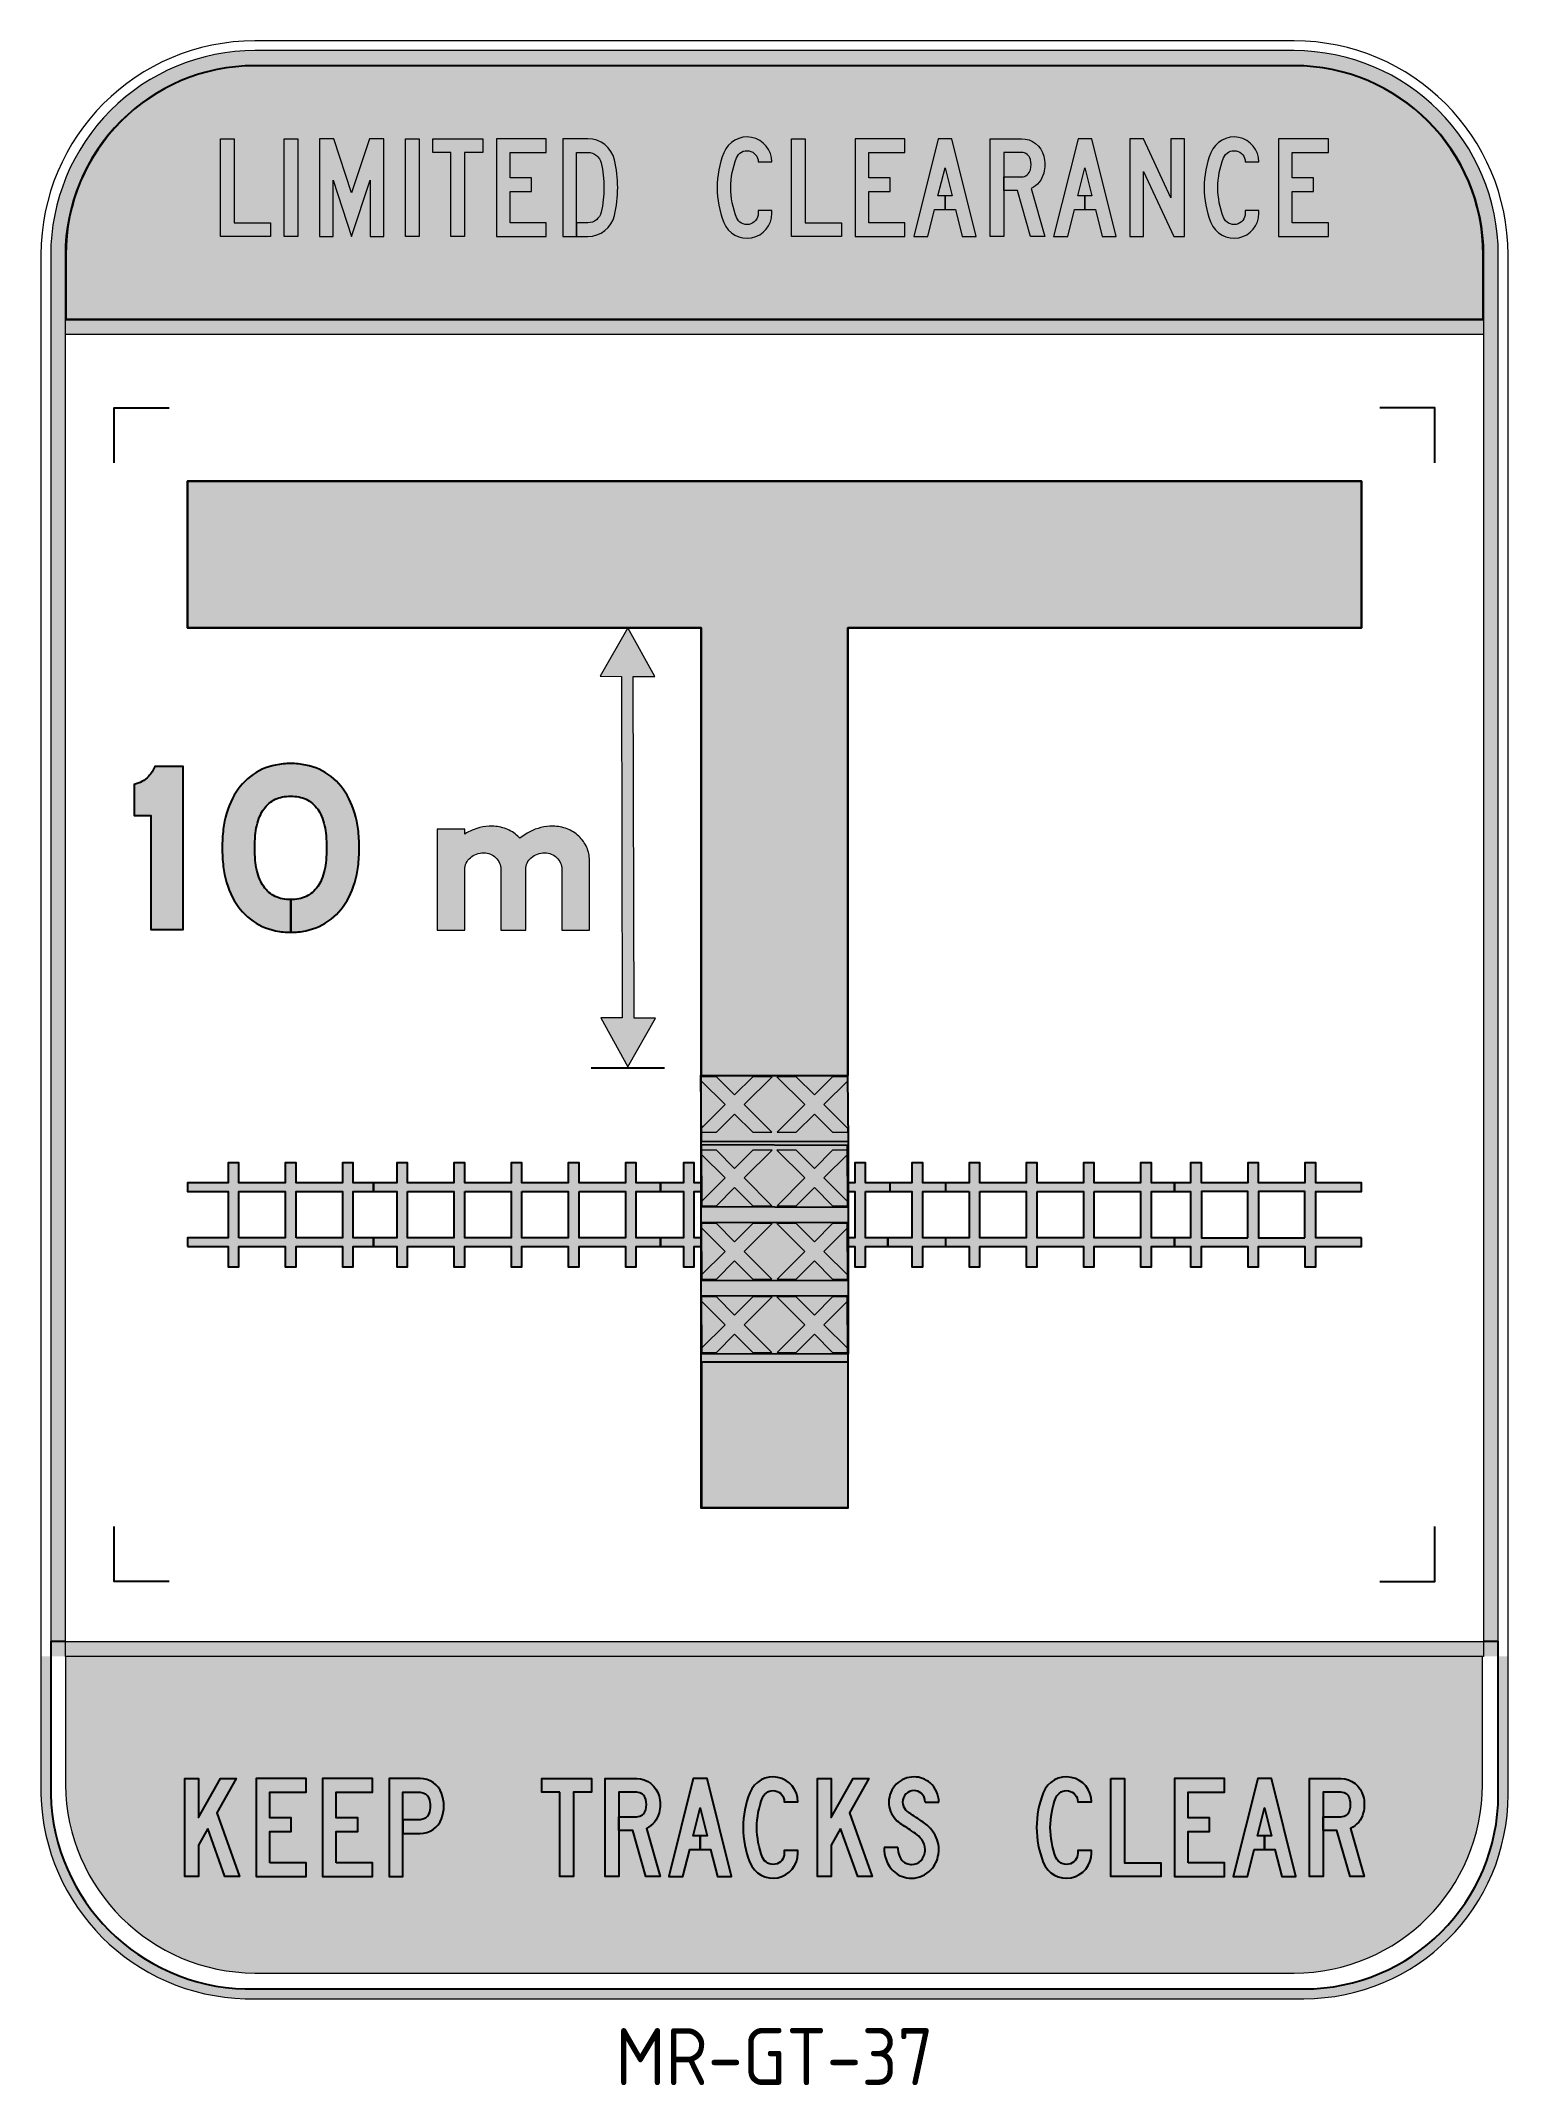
# Model space of a CAD drawing. Header units: millimetres. Extents: x 5 to 95, y 48 to 174.
import ezdxf

# ---------------------------------------------------------------- set-up
doc = ezdxf.new("R2010")
doc.units = ezdxf.units.MM
doc.layers.add('A.S.1743 RED COLOUR', color=7, linetype='Continuous', lineweight=0, true_color=0xaa272f)
doc.layers.add('Yellow PANTONE 108C', color=7, linetype='Continuous', lineweight=0, true_color=0xfedb00)
for name, color, linetype in [('DIM', 1, 'Continuous'), ('GREY', 8, 'Continuous'), ('hatch bdy', 40, 'Continuous'), ('L18', 4, 'Continuous'), ('L35', 3, 'Continuous'), ('RED Standard Colour', 10, 'Continuous'), ('WHITE COLOUR LAYER', 255, 'Continuous')]:
    doc.layers.add(name, color=color, linetype=linetype)
doc.layers.add('GSBWFILL', color=4, linetype='Continuous', lineweight=0)
doc.layers.add('GSDIMS', color=1, linetype='Continuous', lineweight=0)
doc.styles.add('T35', font='isocp2.shx', dxfattribs={"height": 3.5})

msp = doc.modelspace()

# ---------------------------------------------------------------- texts
at = {"layer": 'DIM', "color": 3, "insert": (50.14714595732067, 51.7560696018833), "char_height": 3.5, "width": 16.42482756211029, "attachment_point": 2, "style": 'T35'}
msp.add_mtext('MR-GT-37', dxfattribs=at)

# ---------------------------------------------------------------- blocks, each defined once
blk = doc.blocks.new('*U4')
at = {"layer": 'GSBWFILL', "linetype": 'Continuous'}
h = blk.add_hatch(color=256, dxfattribs=at)
edge = h.paths.add_edge_path()
edge.add_arc((155.7153296264924, 86.99511755650809), 24.5282097319339, 45.82979570204179, 68.0808265539651, ccw=False)
edge.add_arc((156.1420760110528, 87.43440733147503), 23.91576546252982, 23.09284588936748, 45.82979570204162, ccw=False)
edge.add_arc((156.8060842686133, 87.7175328658991), 23.19391573138671, 0, 23.09284588936822, ccw=False)
edge.add_line((180, 87.7175328658991), (180, 0))
edge.add_line((180, 0), (220, 0))
edge.add_line((220, 0), (220, 100.8830320548367))
edge.add_arc((174.0753468275611, 100.8830320548367), 45.92465317243892, 0, 23.93171822373217)
edge.add_arc((170.8242551602883, 99.44019281717675), 49.48153131130478, 23.93171822373218, 46.97501240943499)
edge.add_arc((168.730439071099, 97.19681228199977), 52.55021540077355, 46.97501240943522, 68.8635846861375)
edge.add_arc((167.3745328426901, 93.68953779756492), 56.31046220243508, 68.86358468613724, 90)
edge.add_arc((167.3745328426902, 69.99478146240631), 80.00521853759369, 90.00000000000007, 102.6042796135857)
edge.add_arc((166.6926525247094, 78.0285138763368), 72.0245107674768, 103.4695365311015, 130.8206849945816)
edge.add_arc((82.82425516028854, 99.44019281717684), 49.48153131130451, 41.97494773133589, 46.97501240943517)
edge.add_arc((80.730439071099, 97.19681228199977), 52.55021540077355, 46.97501240943522, 68.8635846861375)
edge.add_arc((79.37453284269009, 93.68953779756492), 56.31046220243508, 68.86358468613724, 90)
edge.add_arc((79.3745328426902, 69.99478146240604), 80.00521853759396, 90.00000000000007, 102.6042796135857)
edge.add_arc((78.6926525247095, 78.02851387633704), 72.0245107674766, 103.4695365311017, 122.4942570075609)
edge.add_line((40, 138.7772487758923), (40, 146))
edge.add_line((40, 146), (0, 146))
edge.add_line((0, 146), (0, 0))
edge.add_line((0, 0), (40, 0))
edge.add_line((40, 0), (40, 87.71753286589909))
edge.add_arc((60.83417894850334, 87.71753286589907), 20.83417894850334, 154.5282720028093, 180, ccw=False)
edge.add_arc((64.03048830144326, 86.19490705822676), 24.37462847220523, 131.0076349936261, 154.5282720028095, ccw=False)
edge.add_arc((66.09710507856306, 83.81817613339862), 27.52419269484104, 109.8073603853083, 131.0076349936262, ccw=False)
edge.add_arc((67.43949500252643, 80.0910470400427), 31.48569518587881, 89.99999999999977, 109.8073603853079, ccw=False)
edge.add_arc((67.43949500252666, 86.30962031839455), 25.26712190752696, 68.08082655396498, 90.00000000000028, ccw=False)
edge.add_arc((67.71532962649229, 86.99511755650809), 24.52820973193397, 45.82979570204162, 68.08082655396481, ccw=False)
edge.add_arc((68.1420760110529, 87.43440733147501), 23.91576546252978, 23.09284588936771, 45.82979570204168, ccw=False)
edge.add_arc((68.80608426861329, 87.7175328658991), 23.19391573138671, 0, 23.09284588936822, ccw=False)
edge.add_line((92, 87.7175328658991), (92, 0))
edge.add_line((92, 0), (128, 0))
edge.add_line((128, 0), (128, 87.71753286589909))
edge.add_arc((148.8341789485033, 87.7175328658992), 20.83417894850334, 154.5282720028097, 180.0000000000003, ccw=False)
edge.add_arc((152.0304883014433, 86.19490705822648), 24.3746284722054, 131.0076349936256, 154.528272002809, ccw=False)
edge.add_arc((154.0971050785631, 83.81817613339872), 27.52419269484096, 109.80736038530841, 131.0076349936264, ccw=False)
edge.add_arc((155.4394950025264, 80.09104704004268), 31.4856951858788, 89.99999999999972, 109.80736038530779, ccw=False)
edge.add_arc((155.4394950025266, 86.30962031839454), 25.26712190752696, 68.08082655396493, 90.00000000000011, ccw=False)
at = {"layer": 'GSBWFILL'}
blk.add_lwpolyline([(164.8716674585635, 109.7502169884754, -0.09739464939670292), (172.8063946356061, 104.5885415981205, -0.0995354279343683), (178.1414826297246, 96.81470296034922, -0.1011039461656411), (180, 87.7175328658991), (180, 0), (220, 0), (220, 100.8830320548367, 0.1048030179721755), (216.0518361595565, 119.5122594239381, 0.1008855307406954), (204.5863575327339, 135.6139731601839, 0.09579836817007242), (187.6795049501371, 146.2116879931507, 0.09248737428302214), (167.3745328426901, 150, 0.05505205982243612), (149.9161032513398, 148.0719114650645, 0.1199117204326835), (119.6106725914451, 132.5337183696518, 0.02182035996796309), (116.5863575327339, 135.6139731601839, 0.09579836817007242), (99.67950495013713, 146.2116879931507, 0.09248737428302214), (79.37453284269009, 150, 0.05505205982243612), (61.91610325133973, 148.0719114650645, 0.08320220139569866), (40, 138.7772487758923), (40, 146), (0, 146), (0, 0), (40, 0), (40, 87.71753286589909, -0.1116012735434615), (42.02513207801013, 96.67759805996153, -0.102989975481698), (48.03684201390564, 104.5885415981205, -0.09276840372104522), (56.77029056251172, 109.7139617844638, -0.08664174293623021), (67.43949500252654, 111.5767422259215, -0.09593311806680128), (76.87166745856348, 109.7502169884755, -0.09739464939670292), (84.80639463560613, 104.5885415981205, -0.0995354279343683), (90.14148262972458, 96.81470296034922, -0.1011039461656411), (92, 87.7175328658991), (92, 0), (128, 0), (128, 87.71753286589909, -0.1116012735434615), (130.0251320780101, 96.67759805996153, -0.102989975481698), (136.0368420139057, 104.5885415981205, -0.09276840372104506), (144.7702905625117, 109.7139617844638, -0.08664174293623021), (155.4394950025265, 111.5767422259215, -0.09593311806680128)], format="xyb", close=True, dxfattribs=at)
blk = doc.blocks.new('*U3')
at = {"layer": 'GSDIMS', "color": 28, "xscale": 0.425, "yscale": 0.425, "zscale": 0.425}
blk.add_blockref('*U4', (0, 0), dxfattribs=at)
blk = doc.blocks.new('*U2')
at = {"layer": 'GSDIMS'}
blk.add_blockref('*U3', (-93.5, 0), dxfattribs=at)
blk = doc.blocks.new('*U7')
at = {"layer": 'GSBWFILL', "linetype": 'Continuous'}
blk.add_hatch(color=256, dxfattribs=at).paths.add_polyline_path([(0, 200), (28, 200), (28, 28), (102, 28), (102, 0), (0, 0)])
at = {"layer": 'GSBWFILL'}
blk.add_lwpolyline([(0, 200), (28, 200), (28, 28), (102, 28), (102, 0), (0, 0)], close=True, dxfattribs=at)
blk = doc.blocks.new('*U8')
at = {"layer": 'GSBWFILL', "linetype": 'Continuous'}
blk.add_hatch(color=256, dxfattribs=at).paths.add_polyline_path([(0, 200), (28, 200), (28, 0), (0, 0)])
at = {"layer": 'GSBWFILL'}
blk.add_lwpolyline([(0, 200), (28, 200), (28, 0), (0, 0)], close=True, dxfattribs=at)
blk = doc.blocks.new('*U9')
at = {"layer": 'GSBWFILL', "linetype": 'Continuous'}
blk.add_hatch(color=256, dxfattribs=at).paths.add_polyline_path([(66, -1.917592551338998e-15), (104, 115.1515151515151), (104, 0), (132, 0), (132, 200), (102.5147901482794, 200), (66, 89.34912076278975), (29.48520985172058, 200), (0, 200), (0, 0), (28, 0), (28, 115.1515151515151)])
at = {"layer": 'GSBWFILL'}
blk.add_lwpolyline([(66, -1.917592551338998e-15), (104, 115.1515151515151), (104, 0), (132, 0), (132, 200), (102.5147901482794, 200), (66, 89.34912076278975), (29.48520985172058, 200), (0, 200), (0, 0), (28, 0), (28, 115.1515151515151)], close=True, dxfattribs=at)
blk = doc.blocks.new('*U10')
at = {"layer": 'GSBWFILL', "linetype": 'Continuous'}
blk.add_hatch(color=256, dxfattribs=at).paths.add_polyline_path([(0, 200), (28, 200), (28, 0), (0, 0)])
at = {"layer": 'GSBWFILL'}
blk.add_lwpolyline([(0, 200), (28, 200), (28, 0), (0, 0)], close=True, dxfattribs=at)
blk = doc.blocks.new('*U11')
at = {"layer": 'GSBWFILL', "linetype": 'Continuous'}
blk.add_hatch(color=256, dxfattribs=at).paths.add_polyline_path([(37, 172), (0, 172), (0, 200), (102, 200), (102, 172), (65, 172), (65, 0), (37, 0)])
at = {"layer": 'GSBWFILL'}
blk.add_lwpolyline([(37, 172), (0, 172), (0, 200), (102, 200), (102, 172), (65, 172), (65, 0), (37, 0)], close=True, dxfattribs=at)
blk = doc.blocks.new('*U12')
at = {"layer": 'GSBWFILL', "linetype": 'Continuous'}
blk.add_hatch(color=256, dxfattribs=at).paths.add_polyline_path([(28, 28), (28, 92), (71.81454086025929, 92), (71.81454086025929, 120), (28, 120), (28, 172), (102, 172), (102, 200), (0, 200), (0, 0), (102, 0), (102, 28)])
at = {"layer": 'GSBWFILL'}
blk.add_lwpolyline([(28, 28), (28, 92), (71.81454086025929, 92), (71.81454086025929, 120), (28, 120), (28, 172), (102, 172), (102, 200), (0, 200), (0, 0), (102, 0), (102, 28)], close=True, dxfattribs=at)
blk = doc.blocks.new('*U13')
at = {"layer": 'GSBWFILL', "linetype": 'Continuous'}
blk.add_hatch(color=256, dxfattribs=at).paths.add_polyline_path([(28, 172), (50.94443627691184, 172, -0.3486821690625636), (78.21476728595061, 150.3505154639175, -0.1148991755247306), (78.21476728595064, 49.64948453608244, -0.3486821690625639), (50.94443627691189, 28), (28.00999999999999, 28), (28.00999999999999, 0), (50.9444362769119, 0, 0.3486821690625636), (105.4850982949895, 43.29896907216494, 0.1148991755247306), (105.4850982949895, 156.701030927835, 0.3486821690625638), (50.94443627691184, 200), (0, 200), (0, 0), (28, 0)])
at = {"layer": 'GSBWFILL'}
blk.add_lwpolyline([(28.00999999999999, 28), (28.00999999999999, 0), (50.94443627691186, 0, 0.3486821690625636), (105.4850982949895, 43.29896907216487, 0.1148991755247307), (105.4850982949895, 156.7010309278351, 0.3486821690625634), (50.94443627691186, 200), (0, 200), (0, 0), (28, 0), (28, 172), (50.94443627691186, 172, -0.3486821690625634), (78.21476728595064, 150.3505154639175, -0.1148991755247307), (78.21476728595064, 49.64948453608236, -0.3486821690625636), (50.94443627691186, 28)], format="xyb", close=True, dxfattribs=at)
blk = doc.blocks.new('*U6')
at = {"layer": 'GSBWFILL', "color": 28, "true_color": 0x0a0a0a, "xscale": 0.3, "yscale": 0.3, "zscale": 0.3}
for name, p in [('*U7', (0, 0)), ('*U8', (39, 0)), ('*U9', (60.59999999999854, 0)), ('*U10', (113.3999999999978, 0)), ('*U11', (130.1999999999971, 0)), ('*U12', (169.1999999999971, 0)), ('*U13', (209.9999999999964, 0))]:
    blk.add_blockref(name, p, dxfattribs=at)
blk = doc.blocks.new('*U15')
at = {"layer": 'GSBWFILL', "linetype": 'Continuous'}
blk.add_hatch(color=256, dxfattribs=at).paths.add_polyline_path([(13.57111597374183, 171.2483588621445, 0.1904761904761906), (13.57111597374178, 28.75164113785565, 0.8275027774491402), (112, 47.50000000000006), (112, 53.00000000000004), (84, 53.00000000000002), (84, 47.50000000000006, -0.8275027774491398), (39.61050328227567, 39.04485776805257, -0.1904761904761906), (39.61050328227569, 160.9551422319475, -0.8275027774491434), (84, 152.5), (112, 152.5, 0.8275027774491418)])
at = {"layer": 'GSBWFILL'}
blk.add_lwpolyline([(84, 47.50000000000003, -0.8275027774491405), (39.61050328227566, 39.04485776805259, -0.1904761904761905), (39.61050328227572, 160.9551422319475, -0.8275027774491404), (84, 152.5), (112, 152.5, 0.8275027774491404), (13.57111597374183, 171.2483588621445, 0.1904761904761905), (13.57111597374177, 28.75164113785567, 0.8275027774491405), (112, 47.50000000000003), (112, 53.00000000000004), (84, 53.00000000000001)], format="xyb", close=True, dxfattribs=at)
blk = doc.blocks.new('*U16')
at = {"layer": 'GSBWFILL', "linetype": 'Continuous'}
blk.add_hatch(color=256, dxfattribs=at).paths.add_polyline_path([(0, 200), (28, 200), (28, 28), (102, 28), (102, 0), (0, 0)])
at = {"layer": 'GSBWFILL'}
blk.add_lwpolyline([(0, 200), (28, 200), (28, 28), (102, 28), (102, 0), (0, 0)], close=True, dxfattribs=at)
blk = doc.blocks.new('*U17')
at = {"layer": 'GSBWFILL', "linetype": 'Continuous'}
blk.add_hatch(color=256, dxfattribs=at).paths.add_polyline_path([(28, 28), (28, 92), (71.81454086025929, 92), (71.81454086025929, 120), (28, 120), (28, 172), (102, 172), (102, 200), (0, 200), (0, 0), (102, 0), (102, 28)])
at = {"layer": 'GSBWFILL'}
blk.add_lwpolyline([(28, 28), (28, 92), (71.81454086025929, 92), (71.81454086025929, 120), (28, 120), (28, 172), (102, 172), (102, 200), (0, 200), (0, 0), (102, 0), (102, 28)], close=True, dxfattribs=at)
blk = doc.blocks.new('*U18')
at = {"layer": 'GSBWFILL', "linetype": 'Continuous'}
blk.add_hatch(color=256, dxfattribs=at).paths.add_polyline_path([(64, 140.5530424827055), (78.38826062067636, 82.99999999999999), (64.00999999999999, 82.99999999999999), (64.01, 55), (85.38826062067636, 55), (99.13826062067635, 0), (128, 0), (78, 200), (50, 200), (0, 0), (28.86173937932358, 0), (42.61173937932364, 55), (64, 54.99999999999999), (64, 83), (49.61173937932364, 83)])
at = {"layer": 'GSBWFILL'}
blk.add_lwpolyline([(64, 83), (49.61173937932364, 83), (64, 140.5530424827055), (78.38826062067636, 83), (64.00999999999999, 83), (64.00999999999999, 55), (85.38826062067636, 55), (99.13826062067636, 0), (128, 0), (78, 200), (50, 200), (0, 0), (28.86173937932358, 0), (42.61173937932364, 55), (64, 55)], close=True, dxfattribs=at)
blk = doc.blocks.new('*U19')
at = {"layer": 'GSBWFILL', "linetype": 'Continuous'}
blk.add_hatch(color=256, dxfattribs=at).paths.add_polyline_path([(0, 0), (28, 0), (28, 172), (64.26932219902316, 172, -0.3448814639906144), (82.71400707028076, 157.5600000000001, -0.1217796334961334), (82.71400707028087, 136.4400000000002, -0.3448814639906173), (64.26932219902321, 122), (28.00999999999999, 122), (28.00999999999999, 94.00000000000003), (56.12346429523939, 94.00000000000003), (82.8871924448021, 0), (112, 0), (84, 98.34205404014348, 0.2276138286676567), (109.8956479331868, 129.7200000000001, 0.1217796334961332), (109.8956479331869, 164.2799999999997, 0.3448814639906164), (64.2693221990232, 200), (0, 200)])
at = {"layer": 'GSBWFILL'}
blk.add_lwpolyline([(64.26932219902318, 122, 0.3448814639906154), (82.71400707028084, 136.44, 0.1217796334961341), (82.71400707028079, 157.56, 0.3448814639906151), (64.26932219902318, 172), (28, 172), (28, 0), (0, 0), (0, 200), (64.26932219902318, 200, -0.3448814639906151), (109.8956479331868, 164.28, -0.1217796334961341), (109.8956479331868, 129.7200000000001, -0.2276138286676568), (84, 98.3420540401435), (112, 0), (82.88719244480211, 0), (56.12346429523939, 94.00000000000003), (28.00999999999999, 94.00000000000003), (28.00999999999999, 122)], format="xyb", close=True, dxfattribs=at)
blk = doc.blocks.new('*U20')
at = {"layer": 'GSBWFILL', "linetype": 'Continuous'}
blk.add_hatch(color=256, dxfattribs=at).paths.add_polyline_path([(64, 140.5530424827055), (78.38826062067636, 82.99999999999999), (64.00999999999999, 82.99999999999999), (64.01, 55), (85.38826062067636, 55), (99.13826062067635, 0), (128, 0), (78, 200), (50, 200), (0, 0), (28.86173937932358, 0), (42.61173937932364, 55), (64, 54.99999999999999), (64, 83), (49.61173937932364, 83)])
at = {"layer": 'GSBWFILL'}
blk.add_lwpolyline([(64, 83), (49.61173937932364, 83), (64, 140.5530424827055), (78.38826062067636, 83), (64.00999999999999, 83), (64.00999999999999, 55), (85.38826062067636, 55), (99.13826062067636, 0), (128, 0), (78, 200), (50, 200), (0, 0), (28.86173937932358, 0), (42.61173937932364, 55), (64, 55)], close=True, dxfattribs=at)
blk = doc.blocks.new('*U21')
at = {"layer": 'GSBWFILL', "linetype": 'Continuous'}
blk.add_hatch(color=256, dxfattribs=at).paths.add_polyline_path([(27.99999999999999, 133), (90, 0), (112, 0), (112, 200), (83.99999999999999, 200), (84, 79.1412182153928), (27.65981601018314, 200), (0, 200), (0, 0), (28, 0)])
at = {"layer": 'GSBWFILL'}
blk.add_lwpolyline([(90, 0), (112, 0), (112, 200), (84, 200), (84, 79.14121821539283), (27.65981601018314, 200), (0, 200), (0, 0), (28, 0), (28, 133)], close=True, dxfattribs=at)
blk = doc.blocks.new('*U22')
at = {"layer": 'GSBWFILL', "linetype": 'Continuous'}
blk.add_hatch(color=256, dxfattribs=at).paths.add_polyline_path([(13.57111597374183, 171.2483588621445, 0.1904761904761906), (13.57111597374178, 28.75164113785565, 0.8275027774491402), (112, 47.50000000000006), (112, 53.00000000000004), (84, 53.00000000000002), (84, 47.50000000000006, -0.8275027774491398), (39.61050328227567, 39.04485776805257, -0.1904761904761906), (39.61050328227569, 160.9551422319475, -0.8275027774491434), (84, 152.5), (112, 152.5, 0.8275027774491418)])
at = {"layer": 'GSBWFILL'}
blk.add_lwpolyline([(84, 47.50000000000003, -0.8275027774491405), (39.61050328227566, 39.04485776805259, -0.1904761904761905), (39.61050328227572, 160.9551422319475, -0.8275027774491404), (84, 152.5), (112, 152.5, 0.8275027774491404), (13.57111597374183, 171.2483588621445, 0.1904761904761905), (13.57111597374177, 28.75164113785567, 0.8275027774491405), (112, 47.50000000000003), (112, 53.00000000000004), (84, 53.00000000000001)], format="xyb", close=True, dxfattribs=at)
blk = doc.blocks.new('*U23')
at = {"layer": 'GSBWFILL', "linetype": 'Continuous'}
blk.add_hatch(color=256, dxfattribs=at).paths.add_polyline_path([(28, 28), (28, 92), (71.81454086025929, 92), (71.81454086025929, 120), (28, 120), (28, 172), (102, 172), (102, 200), (0, 200), (0, 0), (102, 0), (102, 28)])
at = {"layer": 'GSBWFILL'}
blk.add_lwpolyline([(28, 28), (28, 92), (71.81454086025929, 92), (71.81454086025929, 120), (28, 120), (28, 172), (102, 172), (102, 200), (0, 200), (0, 0), (102, 0), (102, 28)], close=True, dxfattribs=at)
blk = doc.blocks.new('*U14')
at = {"layer": 'GSBWFILL', "color": 28, "true_color": 0x0a0a0a, "xscale": 0.3, "yscale": 0.3, "zscale": 0.3}
for name, p in [('*U15', (0, 0)), ('*U16', (45.59999999999945, 0)), ('*U17', (84.59999999999945, 0)), ('*U18', (120.5999999999995, 0)), ('*U19', (167.3999999999987, 0)), ('*U20', (206.3999999999987, 0)), ('*U21', (253.199999999998, 0)), ('*U22', (298.7999999999975, 0)), ('*U23', (344.3999999999969, 0))]:
    blk.add_blockref(name, p, dxfattribs=at)
blk = doc.blocks.new('*U5')
at = {"layer": 'GSBWFILL'}
for name, p in [('*U6', (-339.7999999999975, 0)), ('*U14', (-35.20000000000073, 0))]:
    blk.add_blockref(name, p, dxfattribs=at)
blk = doc.blocks.new('xU257')
at = {"layer": 'WHITE COLOUR LAYER'}
for points in [[(4.412825316839864, 65.79312173536661, 0.1904761904761903), (4.412825316839863, 23.04410641808001, 0.82750277744914), (33.94149052471721, 28.66861407672332), (33.94149052471721, 30.31861407672335), (25.54149052471735, 30.31861407672329), (25.54149052471735, 28.66861407672334, -0.8275027774491394), (12.22464150940005, 26.13207140713909, -0.1904761904761905), (12.22464150940004, 62.70515674630757, -0.8275027774491411), (25.54149052471735, 60.16861407672332), (33.94149052471721, 60.16861407672332, 0.8275027774491411)], [(184.4128253168417, 65.79312173536661, 0.1904761904761903), (184.4128253168417, 23.04410641808001, 0.82750277744914), (213.941490524719, 28.66861407672332), (213.941490524719, 30.31861407672335), (205.5414905247192, 30.31861407672329), (205.5414905247192, 28.66861407672334, -0.8275027774491394), (192.2246415094019, 26.13207140713909, -0.1904761904761905), (192.2246415094019, 62.70515674630757, -0.8275027774491411), (205.5414905247192, 60.16861407672332), (213.941490524719, 60.16861407672332, 0.8275027774491411)], [(-333.8585094752875, 74.41861407672332), (-342.2585094752876, 74.41861407672332), (-342.2585094752876, 14.41861407672332), (-333.8585094752875, 14.41861407672332), (-333.8585094752875, 33.6186140767233), (-328.111157276149, 43.76978159727986), (-317.5825880218861, 14.41861407672331), (-308.6585094752877, 14.41861407672332), (-322.6482153576405, 53.41861407672332), (-310.7585094752876, 74.41861407672332), (-320.4114062920478, 74.41861407672332), (-333.8585094752875, 50.66788637645544)], [(-290.0585094752864, 22.81861407672318), (-290.0585094752864, 42.01861407672317), (-276.9141472172087, 42.01861407672317), (-276.9141472172087, 50.4186140767232), (-290.0585094752864, 50.4186140767232), (-290.0585094752864, 66.01861407672317), (-267.8585094752866, 66.01861407672317), (-267.8585094752866, 74.4186140767232), (-298.4585094752865, 74.4186140767232), (-298.4585094752865, 14.4186140767232), (-267.8585094752866, 14.4186140767232), (-267.8585094752866, 22.81861407672318)], [(-249.2585094752853, 22.81861407672318), (-249.2585094752853, 42.01861407672317), (-236.1141472172076, 42.01861407672317), (-236.1141472172076, 50.4186140767232), (-249.2585094752853, 50.4186140767232), (-249.2585094752853, 66.01861407672317), (-227.0585094752855, 66.01861407672317), (-227.0585094752855, 74.4186140767232), (-257.6585094752854, 74.4186140767232), (-257.6585094752854, 14.4186140767232), (-227.0585094752855, 14.4186140767232), (-227.0585094752855, 22.81861407672318)], [(-197.8613672014699, 66.01861407672334, -0.3100289792550425), (-192.543539073371, 62.37061407672337, -0.1862436022909782), (-192.543539073371, 52.86661407672331, -0.3100289792550441), (-197.8613672014699, 49.21861407672333), (-208.4555094752843, 49.21861407672333), (-208.4555094752843, 40.81861407672329), (-197.8613672014699, 40.81861407672329, 0.3100289792550419), (-184.706739726699, 49.84261407672315, 0.186243602290981), (-184.706739726699, 65.39461407672344, 0.310028979255042), (-197.8613672014699, 74.41861407672332), (-216.8585094752843, 74.41861407672332), (-216.8585094752843, 14.41861407672332), (-208.4585094752842, 14.41861407672332), (-208.4585094752842, 66.01861407672334)], [(-112.1585094752841, 66.01861407672317), (-123.258509475284, 66.01861407672317), (-123.258509475284, 74.4186140767232), (-92.65850947528406, 74.4186140767232), (-92.65850947528406, 66.01861407672317), (-103.758509475284, 66.01861407672317), (-103.758509475284, 14.4186140767232), (-112.1585094752841, 14.4186140767232)], [(-84.25850947528306, 14.41861407672332), (-75.85850947528297, 14.41861407672332), (-75.85850947528297, 66.01861407672334), (-64.9777128155761, 66.01861407672334, -0.3448814639906147), (-59.44430735419883, 61.68661407672337, -0.1217796334961353), (-59.44430735419884, 55.3506140767233, -0.3448814639906148), (-64.9777128155761, 51.01861407672334), (-75.85550947528304, 51.01861407672334), (-75.85550947528304, 42.6186140767233), (-67.4214701867113, 42.6186140767233), (-59.3923517418425, 14.41861407672332), (-50.65850947528315, 14.41861407672332), (-59.05850947528302, 43.92123028876637, 0.2276138286676584), (-51.28981509532694, 53.3346140767234, 0.1217796334961323), (-51.28981509532694, 63.70261407672324, 0.3448814639906161), (-64.97771281557607, 74.41861407672332), (-84.25850947528306, 74.41861407672332)], [(-26.05850947528211, 56.58452682153495), (-21.74203128907925, 39.31861407672329), (-26.05550947528218, 39.31861407672329), (-26.05550947528218, 30.91861407672332), (-19.64203128907934, 30.91861407672331), (-15.51703128907934, 14.41861407672332), (-6.858509475282062, 14.41861407672331), (-21.85850947528206, 74.41861407672332), (-30.25850947528215, 74.41861407672332), (-45.25850947528215, 14.41861407672331), (-36.5999876614851, 14.41861407672332), (-32.4749876614851, 30.91861407672332), (-26.05850947528211, 30.91861407672332), (-26.05850947528211, 39.31861407672329), (-30.37498766148497, 39.31861407672329)], [(54.34149052471776, 74.41861407672332), (45.94149052471766, 74.41861407672332), (45.94149052471766, 14.41861407672332), (54.34149052471776, 14.41861407672332), (54.34149052471776, 33.6186140767233), (60.08884272385626, 43.76978159727986), (70.61741197811921, 14.41861407672331), (79.54149052471757, 14.41861407672332), (65.55178464236474, 53.41861407672332), (77.44149052471766, 74.41861407672332), (67.78859370795749, 74.41861407672332), (54.34149052471776, 50.66788637645544)], [(225.9414905247195, 74.4186140767232), (234.3414905247196, 74.4186140767232), (234.3414905247196, 22.81861407672318), (256.5414905247194, 22.81861407672318), (256.5414905247194, 14.4186140767232), (225.9414905247195, 14.4186140767232)], [(273.3414905247205, 22.81861407672318), (273.3414905247205, 42.01861407672317), (286.4858527827982, 42.01861407672317), (286.4858527827982, 50.4186140767232), (273.3414905247205, 50.4186140767232), (273.3414905247205, 66.01861407672317), (295.5414905247203, 66.01861407672317), (295.5414905247203, 74.4186140767232), (264.9414905247204, 74.4186140767232), (264.9414905247204, 14.4186140767232), (295.5414905247203, 14.4186140767232), (295.5414905247203, 22.81861407672318)], [(320.1414905247213, 56.58452682153495), (324.4579687109242, 39.31861407672329), (320.1444905247213, 39.31861407672329), (320.1444905247213, 30.91861407672332), (326.5579687109241, 30.91861407672331), (330.6829687109241, 14.41861407672332), (339.3414905247214, 14.41861407672331), (324.3414905247214, 74.41861407672332), (315.9414905247213, 74.41861407672332), (300.9414905247213, 14.41861407672331), (309.6000123385184, 14.41861407672332), (313.7250123385184, 30.91861407672332), (320.1414905247213, 30.91861407672332), (320.1414905247213, 39.31861407672329), (315.8250123385185, 39.31861407672329)], [(347.7414905247215, 14.41861407672332), (356.1414905247216, 14.41861407672332), (356.1414905247216, 66.01861407672334), (367.0222871844285, 66.01861407672334, -0.3448814639906147), (372.5556926458057, 61.68661407672337, -0.1217796334961353), (372.5556926458057, 55.3506140767233, -0.3448814639906148), (367.0222871844285, 51.01861407672334), (356.1444905247215, 51.01861407672334), (356.1444905247215, 42.6186140767233), (364.5785298132932, 42.6186140767233), (372.607648258162, 14.41861407672332), (381.3414905247214, 14.41861407672332), (372.9414905247215, 43.92123028876637, 0.2276138286676584), (380.7101849046776, 53.3346140767234, 0.1217796334961323), (380.7101849046776, 63.70261407672324, 0.3448814639906161), (367.0222871844285, 74.41861407672332), (347.7414905247215, 74.41861407672332)]]:
    blk.add_hatch(color=256, dxfattribs=at).paths.add_polyline_path(points)
h = blk.add_hatch(color=256, dxfattribs=at)
edge = h.paths.add_edge_path()
edge.add_ellipse((-89.80016320178129, -243.0047871427959), major_axis=(-0.000141214492434077, 344.7373032223095), ratio=0.9999997560832006, start_angle=325.3909136444338, end_angle=327.10462538884815, ccw=False)
edge.add_ellipse((96.09811370986858, 26.37899969973455), major_axis=(6.652091662209544e-06, 17.43650757557), ratio=0.9999997560831042, start_angle=307.88453943523416, end_angle=325.3909589730145, ccw=False)
edge.add_ellipse((102.0643003755508, 31.02096176960737), major_axis=(1.170912433739543e-06, 9.877194607283052), ratio=0.9999997560832031, start_angle=270.0000067922445, end_angle=307.88452436893357, ccw=False)
edge.add_ellipse((100.3608919486967, 31.02096176960816), major_axis=(-1.272611264048549e-06, 11.58060344962854), ratio=0.9999997560830898, start_angle=260.8628950254252, end_angle=269.99999370367135, ccw=False)
edge.add_ellipse((102.4933132936349, 30.67798682448796), major_axis=(4.196843329699215e-08, 9.420775951049464), ratio=0.9999997560831416, start_angle=227.2967340433791, end_angle=260.86290157700194, ccw=False)
edge.add_ellipse((103.6611804198355, 29.60018652287431), major_axis=(4.637045980946032e-07, 7.831572446150958), ratio=0.9999997560831377, start_angle=180.0000033924617, end_angle=227.2967371806064, ccw=False)
edge.add_ellipse((103.6611804198353, 30.91881773392555), major_axis=(1.036407962353523e-06, 9.150203657202153), ratio=0.9999997560829311, start_angle=161.078960015298, end_angle=180.0000064896716, ccw=False)
edge.add_ellipse((102.6183727925179, 27.87667207805964), major_axis=(-4.040889080522715e-07, 5.934290339093451), ratio=0.9999997560831964, start_angle=139.3132967064176, end_angle=161.0789496241378, ccw=False)
edge.add_ellipse((105.0787122255106, 30.73842474542062), major_axis=(6.087661342847723e-07, 9.708267208084104), ratio=0.9999997560831262, start_angle=109.4306430600183, end_angle=139.3133042006959, ccw=False)
edge.add_ellipse((108.8702619377523, 32.07582567881303), major_axis=(5.352481244335621e-07, 13.7287768131565), ratio=0.9999997560831122, start_angle=90.00110456549481, end_angle=109.430270710071, ccw=False)
edge.add_line((95.14148847581714, 32.07556154651866), (86.74149052471876, 32.07556154651866))
edge.add_ellipse((108.8702619087874, 32.07582567128293), major_axis=(-1.851738922286065e-06, 22.12877678322895), ratio=0.9999997560830339, start_angle=90.00067907673369, end_angle=109.4304045150751)
edge.add_ellipse((105.0787122255106, 30.73842474542062), major_axis=(-6.155751671775347e-07, 18.10826720808454), ratio=0.9999997560831058, start_angle=109.4306375195114, end_angle=139.3132986601874)
edge.add_ellipse((102.6183727925179, 27.87667207805953), major_axis=(-2.987381532154082e-06, 14.33429033909334), ratio=0.9999997560832123, start_angle=139.3132886670088, end_angle=161.0789415847266)
edge.add_ellipse((103.6611804198353, 30.91881773392561), major_axis=(-1.658965511313553e-07, 17.5502036572023), ratio=0.999999756083098, start_angle=161.0789529840302, end_angle=179.9999994584016)
edge.add_ellipse((103.6611804198355, 29.60018652287431), major_axis=(3.633154336474018e-07, 16.231572446151), ratio=0.9999997560831246, start_angle=180.0000012824663, end_angle=227.2967350706103)
edge.add_ellipse((102.4933132936367, 30.67798682448711), major_axis=(-3.261970941628492e-06, 17.82077595104589), ratio=0.9999997560831922, start_angle=227.2967233005352, end_angle=260.8628908341615)
edge.add_ellipse((100.3608919487024, 31.02096176960771), major_axis=(-6.529054334874547e-06, 19.98060344959749), ratio=0.9999997560843303, start_angle=260.8628825992254, end_angle=269.9999812774826)
edge.add_ellipse((102.0643003755508, 31.02096176960737), major_axis=(-3.734099974945906e-07, 18.2771946072841), ratio=0.9999997560831209, start_angle=269.9999988294259, end_angle=307.8845164061107)
edge.add_ellipse((96.09811370986836, 26.37899969973449), major_axis=(-5.342453821293152e-06, 25.83650757557342), ratio=0.9999997560831375, start_angle=-52.11549427089231, end_angle=-34.60907473311667)
edge.add_ellipse((-89.80016320178106, -243.0047871427942), major_axis=(3.918966688565106e-06, 353.1373032223103), ratio=0.9999997560831341, start_angle=-34.60906224969317, end_angle=-32.89535050527851)
edge.add_ellipse((107.7354370576993, 62.39316636821007), major_axis=(-1.182772038948497e-05, 10.57720351891233), ratio=0.9999997560832363, start_angle=133.0175353010033, end_angle=147.1045847891551, ccw=False)
edge.add_ellipse((105.182872102285, 60.01139416481516), major_axis=(1.595739218391298e-07, 7.086010333342606), ratio=0.9999997560831323, start_angle=90.00000129027569, end_angle=133.0176006609939, ccw=False)
edge.add_ellipse((105.1540742467521, 60.01138868952484), major_axis=(1.515003574093909e-07, 7.057212470787623), ratio=0.9999997560831133, start_angle=359.9998818269548, end_angle=449.9999567774525, ccw=False)
edge.add_ellipse((105.1540889244782, 60.53792025443306), major_axis=(-3.841668517584084e-07, 6.530680905864086), ratio=0.9999997560831704, start_angle=318.67846814809025, end_angle=359.9999963722307, ccw=False)
edge.add_ellipse((104.6551106640936, 59.97037530703676), major_axis=(-6.283418625597882e-07, 7.286383686798733), ratio=0.9999997560831042, start_angle=269.9999950590952, end_angle=318.6784665776032, ccw=False)
edge.add_line((111.9414925736203, 59.97037530703676), (120.3414905247184, 59.97037530703676))
edge.add_ellipse((104.6551106640936, 59.97037530703676), major_axis=(4.962394877465374e-07, 15.68638368679838), ratio=0.9999997560831337, start_angle=-89.99999818744575, end_angle=-41.32152666893488)
edge.add_ellipse((105.1540889244782, 60.53792025443306), major_axis=(-3.071549122186359e-07, 14.93068090586405), ratio=0.999999756083148, start_angle=-41.32152966018196, end_angle=-1.436039293008929e-06)
edge.add_ellipse((105.1540687714632, 60.01139416481521), major_axis=(-4.825792564521863e-09, 15.45720699549512), ratio=0.9999997560831264, start_angle=-7.496838461612788e-05, end_angle=89.99999998211206)
edge.add_ellipse((105.1828721022839, 60.0113941648147), major_axis=(1.899286810749019e-07, 15.48601033334143), ratio=0.9999997560831249, start_angle=90.00000070270391, end_angle=133.0176000734255)
edge.add_ellipse((107.7354370576995, 62.39316636821002), major_axis=(-4.325502566862078e-06, 18.97720351891704), ratio=0.9999997560831535, start_angle=133.0175863112055, end_angle=147.1046357993634)
for p, q in [((111.9414925736203, 59.97037530703676), (120.3414905247184, 59.97037530703676)), ((95.14148847581714, 32.07556154651866), (86.74149052471876, 32.07556154651866))]:
    blk.add_line(p, q, dxfattribs=at)
for points in [[(25.54149052471735, 28.66861407672332, -0.8275027774491405), (12.22464150940004, 26.13207140713911, -0.1904761904761905), (12.22464150940004, 62.70515674630758, -0.8275027774491404), (25.54149052471735, 60.16861407672332), (33.94149052471721, 60.16861407672332, 0.8275027774491404), (4.412825316839871, 65.79312173536664, 0.1904761904761905), (4.412825316839871, 23.04410641807999, 0.8275027774491405), (33.94149052471721, 28.66861407672332), (33.94149052471721, 30.31861407672335), (25.54149052471735, 30.31861407672329)], [(205.5414905247192, 28.66861407672332, -0.8275027774491405), (192.2246415094019, 26.13207140713911, -0.1904761904761905), (192.2246415094019, 62.70515674630758, -0.8275027774491404), (205.5414905247192, 60.16861407672332), (213.941490524719, 60.16861407672332, 0.8275027774491404), (184.4128253168417, 65.79312173536664, 0.1904761904761905), (184.4128253168417, 23.04410641807999, 0.8275027774491405), (213.941490524719, 28.66861407672332), (213.941490524719, 30.31861407672335), (205.5414905247192, 30.31861407672329)], [(-197.8613672014699, 49.21861407672333), (-208.4555094752843, 49.21861407672333), (-208.4555094752843, 40.81861407672329), (-197.8613672014699, 40.81861407672329, 0.3100289792550437), (-184.706739726699, 49.84261407672329, 0.1862436022909776), (-184.706739726699, 65.39461407672331, 0.3100289792550436), (-197.8613672014699, 74.41861407672332), (-216.8585094752843, 74.41861407672332), (-216.8585094752843, 14.41861407672332), (-208.4585094752842, 14.41861407672332), (-208.4585094752842, 66.01861407672334), (-197.8613672014699, 66.01861407672334, -0.3100289792550436), (-192.543539073371, 62.37061407672331, -0.1862436022909774), (-192.543539073371, 52.86661407672329, -0.3100289792550437)], [(-64.97771281557607, 51.01861407672334, 0.3448814639906154), (-59.44430735419883, 55.35061407672333, 0.1217796334961341), (-59.44430735419883, 61.68661407672334, 0.3448814639906151), (-64.97771281557607, 66.01861407672334), (-75.85850947528297, 66.01861407672334), (-75.85850947528297, 14.41861407672332), (-84.25850947528306, 14.41861407672332), (-84.25850947528306, 74.41861407672332), (-64.97771281557607, 74.41861407672332, -0.3448814639906151), (-51.28981509532696, 63.70261407672331, -0.1217796334961341), (-51.28981509532696, 53.33461407672331, -0.2276138286676568), (-59.05850947528302, 43.92123028876637), (-50.65850947528315, 14.41861407672332), (-59.3923517418425, 14.41861407672332), (-67.4214701867113, 42.6186140767233), (-75.85550947528304, 42.6186140767233), (-75.85550947528304, 51.01861407672334)], [(367.0222871844285, 51.01861407672334, 0.3448814639906154), (372.5556926458057, 55.35061407672333, 0.1217796334961341), (372.5556926458057, 61.68661407672334, 0.3448814639906151), (367.0222871844285, 66.01861407672334), (356.1414905247216, 66.01861407672334), (356.1414905247216, 14.41861407672332), (347.7414905247215, 14.41861407672332), (347.7414905247215, 74.41861407672332), (367.0222871844285, 74.41861407672332, -0.3448814639906151), (380.7101849046776, 63.70261407672331, -0.1217796334961341), (380.7101849046776, 53.33461407672331, -0.2276138286676568), (372.9414905247215, 43.92123028876637), (381.3414905247214, 14.41861407672332), (372.607648258162, 14.41861407672332), (364.5785298132932, 42.6186140767233), (356.1444905247215, 42.6186140767233), (356.1444905247215, 51.01861407672334)]]:
    blk.add_lwpolyline(points, format="xyb", close=True, dxfattribs=at)
for points in [[(-328.111157276149, 43.76978159727986), (-333.8585094752875, 33.6186140767233), (-333.8585094752875, 14.41861407672332), (-342.2585094752876, 14.41861407672332), (-342.2585094752876, 74.41861407672332), (-333.8585094752875, 74.41861407672332), (-333.8585094752875, 50.66788637645544), (-320.4114062920478, 74.41861407672332), (-310.7585094752876, 74.41861407672332), (-322.6482153576405, 53.41861407672332), (-308.6585094752877, 14.41861407672332), (-317.5825880218861, 14.41861407672332)], [(-290.0585094752864, 22.81861407672329), (-290.0585094752864, 42.01861407672334), (-276.9141472172087, 42.01861407672334), (-276.9141472172087, 50.41861407672332), (-290.0585094752864, 50.41861407672332), (-290.0585094752864, 66.01861407672334), (-267.8585094752866, 66.01861407672334), (-267.8585094752866, 74.41861407672332), (-298.4585094752865, 74.41861407672332), (-298.4585094752865, 14.41861407672332), (-267.8585094752866, 14.41861407672332), (-267.8585094752866, 22.81861407672329)], [(-249.2585094752853, 22.81861407672329), (-249.2585094752853, 42.01861407672334), (-236.1141472172076, 42.01861407672334), (-236.1141472172076, 50.41861407672332), (-249.2585094752853, 50.41861407672332), (-249.2585094752853, 66.01861407672334), (-227.0585094752855, 66.01861407672334), (-227.0585094752855, 74.41861407672332), (-257.6585094752854, 74.41861407672332), (-257.6585094752854, 14.41861407672332), (-227.0585094752855, 14.41861407672332), (-227.0585094752855, 22.81861407672329)], [(-112.1585094752841, 66.01861407672334), (-123.258509475284, 66.01861407672334), (-123.258509475284, 74.41861407672332), (-92.65850947528406, 74.41861407672332), (-92.65850947528406, 66.01861407672334), (-103.758509475284, 66.01861407672334), (-103.758509475284, 14.41861407672332), (-112.1585094752841, 14.41861407672332)], [(-26.05850947528211, 39.31861407672329), (-30.37498766148497, 39.31861407672329), (-26.05850947528211, 56.58452682153495), (-21.74203128907925, 39.31861407672329), (-26.05550947528218, 39.31861407672329), (-26.05550947528218, 30.91861407672332), (-19.64203128907934, 30.91861407672332), (-15.51703128907934, 14.41861407672332), (-6.858509475282062, 14.41861407672332), (-21.85850947528206, 74.41861407672332), (-30.25850947528215, 74.41861407672332), (-45.25850947528215, 14.41861407672332), (-36.5999876614851, 14.41861407672332), (-32.4749876614851, 30.91861407672332), (-26.05850947528211, 30.91861407672332)], [(60.08884272385626, 43.76978159727986), (54.34149052471776, 33.6186140767233), (54.34149052471776, 14.41861407672332), (45.94149052471766, 14.41861407672332), (45.94149052471766, 74.41861407672332), (54.34149052471776, 74.41861407672332), (54.34149052471776, 50.66788637645544), (67.78859370795749, 74.41861407672332), (77.44149052471766, 74.41861407672332), (65.55178464236474, 53.41861407672332), (79.54149052471757, 14.41861407672332), (70.61741197811921, 14.41861407672332)], [(225.9414905247195, 74.41861407672332), (234.3414905247196, 74.41861407672332), (234.3414905247196, 22.81861407672329), (256.5414905247194, 22.81861407672329), (256.5414905247194, 14.41861407672332), (225.9414905247195, 14.41861407672332)], [(273.3414905247205, 22.81861407672329), (273.3414905247205, 42.01861407672334), (286.4858527827982, 42.01861407672334), (286.4858527827982, 50.41861407672332), (273.3414905247205, 50.41861407672332), (273.3414905247205, 66.01861407672334), (295.5414905247203, 66.01861407672334), (295.5414905247203, 74.41861407672332), (264.9414905247204, 74.41861407672332), (264.9414905247204, 14.41861407672332), (295.5414905247203, 14.41861407672332), (295.5414905247203, 22.81861407672329)], [(320.1414905247213, 39.31861407672329), (315.8250123385185, 39.31861407672329), (320.1414905247213, 56.58452682153495), (324.4579687109242, 39.31861407672329), (320.1444905247213, 39.31861407672329), (320.1444905247213, 30.91861407672332), (326.5579687109241, 30.91861407672332), (330.6829687109241, 14.41861407672332), (339.3414905247214, 14.41861407672332), (324.3414905247214, 74.41861407672332), (315.9414905247213, 74.41861407672332), (300.9414905247213, 14.41861407672332), (309.6000123385184, 14.41861407672332), (313.7250123385184, 30.91861407672332), (320.1414905247213, 30.91861407672332)]]:
    blk.add_lwpolyline(points, close=True, dxfattribs=at)
for centre, major_axis, ratio, start_param, end_param in [((105.1540687714632, 60.01139416481521), (-4.825792564521863e-09, 15.45720699549512), 0.9999997560831264, -1.308445146452897e-06, 1.570796326482693), ((105.1540889244782, 60.53792025443306), (-3.071549122186359e-07, 14.93068090586405), 0.999999756083148, -0.7211967445306688, -2.506361385101741e-08), ((105.1540742467521, 60.01138868952484), (1.488579093893573e-07, 7.057212470787619), 0.9999997560831135, -2.062883158071571e-06, 1.5707955720447), ((105.1540889244782, 60.53792025443306), (-3.825413212995263e-07, 6.530680905864063), 0.9999997560831699, -0.721196782534629, -6.30676111335049e-08), ((104.6551106640936, 59.97037530703676), (-6.318560787933426e-07, 7.286383686798716), 0.9999997560831042, 4.712388893667334, 5.561988496503583), ((104.6551106640936, 59.97037530703676), (4.962394877465359e-07, 15.68638368679835), 0.9999997560831337, -1.570796295159857, -0.7211966923235585), ((105.1828721022839, 60.0113941648147), (1.899286810749018e-07, 15.48601033334143), 0.9999997560831249, 1.570796339059394, 2.321595084382325), ((105.182872102285, 60.01139416481516), (1.614187070627035e-07, 7.086010333342606), 0.9999997560831323, 1.570796349574797, 2.32159509489767), ((107.7354370576993, 62.39316636821007), (-1.171795366387323e-05, 10.57720351891243), 0.999999756083236, 2.321593964267963, 2.567459359727596), ((-89.80016320178106, -243.0047871427942), (5.901502751877566e-06, 353.13730322231), 0.9999997560831329, -0.6040420816707557, -0.5741321693006245), ((107.7354370576995, 62.39316636821002), (-4.325502566862078e-06, 18.97720351891703), 0.9999997560831535, 2.321594844186274, 2.567460239646011), ((-89.80016320178129, -243.0047871427959), (5.714698347820745e-06, 344.7373032223128), 0.9999997560831216, -0.6040420818054315, -0.5741321694353003), ((96.09811370986858, 26.37899969973455), (6.620713867946002e-06, 17.43650757557001), 0.9999997560831042, -0.9095863798479733, -0.6040417186782423), ((96.09811370986836, 26.37899969973449), (-5.342453821293152e-06, 25.83650757557342), 0.9999997560831375, -0.9095869663313124, -0.6040423051616637), ((102.0643003755508, 31.02096176960737), (-3.734099974945906e-07, 18.2771946072841), 0.9999997560831209, 4.712388959954317, 5.37359852719713), ((108.8702619087874, 32.07582567128293), (-1.851021750449063e-06, 22.1287767832289), 0.9999997560830339, 1.57080817895218, 1.909920860609738), ((108.8702619377523, 32.07582567881303), (5.627041614727174e-07, 13.72877681315646), 0.9999997560831144, 1.570815607099473, 1.90991852723934), ((105.0787122255106, 30.73842474542062), (6.07379422752191e-07, 9.708267208084084), 0.999999756083126, 1.909925023829164, 2.431475849991752), ((102.4933132936349, 30.67798682448796), (-4.537128297654648e-07, 9.42077595104923), 0.9999997560831616, 3.967076335471083, 4.552916476208842), ((102.0643003755508, 31.02096176960737), (1.166657663515457e-06, 9.877194607283057), 0.9999997560832027, -1.570796208678627, -0.9095866414357453), ((100.3608919486967, 31.02096176960816), (-1.247483686102489e-06, 11.58060344962871), 0.9999997560830747, 4.552916416647806, 4.712388872662821), ((102.4933132936367, 30.67798682448711), (-2.791863247510185e-06, 17.82077595104618), 0.9999997560831819, 3.967076226968612, 4.552916367706406), ((100.3608919487024, 31.02096176960771), (-6.529054334874547e-06, 19.98060344959749), 0.9999997560843303, 4.552916197599906, 4.712388653615116), ((105.0787122255106, 30.73842474542062), (-6.155751671775347e-07, 18.10826720808454), 0.9999997560831058, 1.909924927271914, 2.431475753434475), ((102.6183727925179, 27.87667207805953), (-2.98738153215408e-06, 14.33429033909333), 0.9999997560832123, 2.431475579020606, 2.811357886281092), ((103.6611804198353, 30.91881773392561), (-1.658965511313553e-07, 17.5502036572023), 0.999999756083098, 2.811358085236471, 3.141592644137118), ((102.6183727925179, 27.87667207805964), (-4.200818742604093e-07, 5.934290339093453), 0.9999997560831972, 2.431475716639751, 2.811358023900278), ((103.6611804198353, 30.91881773392555), (1.035036448453519e-06, 9.150203657202153), 0.9999997560829311, 2.811358207805356, 3.14159276670604), ((103.6611804198355, 29.60018652287431), (4.59552018791968e-07, 7.831572446150956), 0.9999997560831375, 3.141592712269184, 3.967076442311559), ((103.6611804198355, 29.60018652287431), (3.633154336474018e-07, 16.231572446151), 0.9999997560831246, 3.141592675973054, 3.967076406015416)]:
    blk.add_ellipse(centre, major_axis=major_axis, ratio=ratio, start_param=start_param, end_param=end_param, dxfattribs=at)

# ---------------------------------------------------------------- hatches: boundary and pattern name
h = msp.add_hatch(color=256)
h.dxf.hatch_style = 1
h.paths.add_polyline_path([(86.14670149312249, 146.6435696018832), (14.14670149312241, 146.6435696018832), (14.14670149312241, 137.6435696018832), (45.6467014931224, 137.6435696018832), (45.64540907977089, 110.1821780353718), (54.64540907977099, 110.1821780353718), (54.64670149312249, 137.6435696018832), (86.14670149312249, 137.6435696018832)])
h = msp.add_hatch(color=256)
h.dxf.hatch_style = 1
h.paths.add_polyline_path([(45.69806373778042, 93.10489094477754), (54.64806373778046, 93.10489094477754), (54.64670149312249, 83.66856960188323), (45.69670149312245, 83.66856960188323)])
at = {"layer": 'GREY'}
h = msp.add_hatch(color=256, dxfattribs=at)
h.dxf.hatch_style = 1
edge = h.paths.add_edge_path()
edge.add_arc((10.45817813899437, 129.7697424556043), 1.787502200670624, 299.6709396850625, 316.0834582429112, ccw=False)
edge.add_arc((10.45817813899441, 129.7697424556043), 1.787502200670608, 283.2584211272132, 299.6709396850616, ccw=False)
edge.add_line((10.86813006455104, 128.0298851234835), (10.86813006455104, 126.1237713046841))
edge.add_line((10.86813006455104, 126.1237713046841), (11.89670149312247, 126.1237713046841))
edge.add_line((11.89670149312246, 126.1237713046841), (11.89670149312246, 119.1435696018832))
edge.add_line((11.89670149312246, 119.1435696018832), (13.86813006455104, 119.1435696018832))
edge.add_line((13.86813006455104, 119.1435696018832), (13.86813006455104, 129.1435696018831))
edge.add_line((13.86813006455104, 129.1435696018832), (12.13241577883675, 129.1435696018832))
edge.add_arc((10.45817813899438, 129.7697424556043), 1.787502200670607, 327.78871098723874, 339.49396373156594, ccw=False)
edge.add_arc((10.4581781389944, 129.7697424556043), 1.787502200670587, 316.0834582429111, 327.7887109872383, ccw=False)
edge = h.paths.add_edge_path()
edge.add_arc((20.39675519251952, 125.288840627312), 2.117478845833533, 22.091510863094925, 48.49814864830921, ccw=False)
edge.add_arc((18.56900273102843, 124.5501100981649), 4.088873658321851, 4.92262258706802, 22.05090584300268, ccw=False)
edge.add_arc((11.33406443354867, 124.1435696018832), 11.33406563100237, 0, 3.8316918664253876, ccw=False)
edge.add_arc((11.33406443354763, 124.1435696018832), 11.33406563100341, -3.831691866425274, 2.8421709430404007e-13, ccw=False)
edge.add_arc((18.56900273102844, 123.7370291056014), 4.088873658321837, 337.9490941569974, 355.0773774129321, ccw=False)
edge.add_arc((20.39675519251948, 122.9982985764543), 2.117478845833566, 311.50185135169176, 337.9084891369062, ccw=False)
edge.add_arc((20.6306730733974, 122.795186699869), 1.810812215316443, 281.00470586298593, 310.217178664081, ccw=False)
edge.add_arc((20.46813006455103, 123.6230592026513), 2.65448960076816, 270.0107922404059, 281.03755359931654, ccw=False)
edge.add_line((20.46863006455104, 120.9685696489732), (20.46863006455104, 118.9685696283571))
edge.add_arc((20.46813006455101, 123.6902006169574), 4.72163101507423, 270.0060673715757, 281.3172354732268)
edge.add_arc((20.66203911982917, 122.7080609258178), 3.720536348355122, 281.3572377036304, 307.7850657990328)
edge.add_arc((20.44540222884898, 122.9120726854324), 4.0147694889548, 308.4445991178195, 333.2734778273913)
edge.add_arc((18.79215996995953, 123.7268666973652), 5.857845381360773, 333.4277508140875, 352.8524781260455)
edge.add_arc((14.3267666331147, 124.1435696018832), 10.34136343143634, 353.6400195440218, 360)
edge.add_arc((14.32676663311474, 124.1435696018832), 10.34136343143629, 0, 6.359980455978274)
edge.add_arc((18.79215996995953, 124.5602725064011), 5.857845381360772, 7.147521873954488, 26.5722491859125)
edge.add_arc((20.44540222884898, 125.3750665183339), 4.01476948895478, 26.72652217260831, 51.55540088218018)
edge.add_arc((20.66203911982916, 125.5790782779485), 3.720536348355138, 52.21493420096694, 78.64276229636937)
edge.add_arc((20.46813006455107, 124.5969385868089), 4.72163101507424, 78.68276452677398, 90.00000000000057)
edge.add_arc((20.46813006455099, 124.596938586809), 4.721631015074116, 89.99999999999959, 101.3172354732262)
edge.add_arc((20.27422100927292, 125.5790782779485), 3.720536348355136, 101.3572377036306, 127.7850657990331)
edge.add_arc((20.49085790025309, 125.3750665183339), 4.014769488954774, 128.4445991178198, 153.2734778273917)
edge.add_arc((22.14410015914255, 124.5602725064011), 5.857845381360773, 153.4277508140875, 172.8524781260455)
edge.add_arc((26.60949349598734, 124.1435696018832), 10.3413634314363, 173.6400195440217, 180)
edge.add_arc((26.60949349598727, 124.1435696018832), 10.34136343143624, 180, 186.3599804559783)
edge.add_arc((22.14410015914259, 123.7268666973652), 5.857845381360811, 187.1475218739543, 206.5722491859123)
edge.add_arc((20.49085790025309, 122.9120726854324), 4.014769488954791, 206.7265221726086, 231.5554008821804)
edge.add_arc((20.2742210092729, 122.7080609258178), 3.720536348355141, 232.2149342009674, 258.6427622963698)
edge.add_arc((20.46813006455105, 123.6902006169572), 4.721631015074081, 258.682764526773, 269.9999999999996)
edge.add_line((20.46813006455102, 118.9685696018832), (20.46813006455104, 120.9685696018832))
edge.add_arc((20.46813006455104, 123.6230592026513), 2.654489600768193, 258.9624464006836, 270, ccw=False)
edge.add_arc((20.30558705570468, 122.795186699869), 1.810812215316442, 229.782821335919, 258.99529413701407, ccw=False)
edge.add_arc((20.53950493658257, 122.9982985764543), 2.11747884583354, 202.091510863094, 228.4981486483085, ccw=False)
edge.add_arc((22.36725739807364, 123.7370291056014), 4.088873658321854, 184.9226225870683, 202.050905843003, ccw=False)
edge.add_arc((29.60219569555333, 124.1435696018831), 11.3340656310023, 180, 183.8316918664254, ccw=False)
edge.add_arc((29.60219569555469, 124.1435696018832), 11.33406563100365, 176.1683081335748, 180.0000000000002, ccw=False)
edge.add_arc((22.36725739807364, 124.5501100981649), 4.088873658321851, 157.9490941569969, 175.0773774129317, ccw=False)
edge.add_arc((20.53950493658255, 125.288840627312), 2.117478845833513, 131.5018513516911, 157.9084891369056, ccw=False)
edge.add_arc((20.30558705570472, 125.4919525038974), 1.810812215316464, 101.00470586298718, 130.2171786640824, ccw=False)
edge.add_arc((20.46813006455098, 124.664080001115), 2.65448960076817, 89.9999999999988, 101.03755359931512, ccw=False)
edge.add_arc((20.46813006455109, 124.664080001115), 2.65448960076817, 78.96244640068488, 90.0000000000012, ccw=False)
edge.add_arc((20.63067307339735, 125.4919525038974), 1.810812215316462, 49.782821335917674, 78.9952941370127, ccw=False)
h = msp.add_hatch(color=256, dxfattribs=at)
h.dxf.hatch_style = 1
h.paths.add_polyline_path([(45.64165220087435, 110.1947094291719), (54.63448165200837, 110.1697094291719), (54.65892133423669, 106.1182840606883), (45.66609188310267, 106.1432840606883)])
h.paths.add_polyline_path([(49.98971459355903, 106.6976246530494), (48.28971459355905, 108.3976246530494), (49.99820149312243, 110.1061115526127), (48.8191621918131, 110.1061115526127), (47.70019494290407, 108.9871443037043), (46.58122769399608, 110.1061115526127), (45.67317376705885, 110.1062965554395), (45.67317376705887, 109.861783455003), (47.11067529224931, 108.3976246530494), (45.69531393240204, 106.9796509809686), (45.695313932402, 106.6979643835428), (46.58971459355858, 106.6976246530494), (47.70019494290393, 107.8081050023947), (48.81067529224927, 106.6976246530494)], flags=16)
h.paths.add_polyline_path([(53.70368839268574, 106.6976246530494), (54.64670149312249, 106.6976246530494), (54.64670149312249, 106.9336508539226), (53.18272769399567, 108.3976246530494), (54.64670149312249, 109.8615984521762), (54.64670149312249, 110.1061115526127), (53.71217529224985, 110.1061115526127), (52.59320804334068, 108.9871443037042), (51.47424079443256, 110.1061115526127), (50.29520149312241, 110.1061115526127), (52.00368839268579, 108.3976246530494), (50.30368839268581, 106.6976246530494), (51.48272769399534, 106.6976246530494), (52.59320804334055, 107.8081050023945)], flags=16)
h = msp.add_hatch(color=256, dxfattribs=at)
h.dxf.hatch_style = 1
h.paths.add_polyline_path([(45.64263997252607, 106.1433489990321), (54.64732983985903, 106.1183489990321), (54.67051282861435, 101.6443732044647), (45.6658229612814, 101.6693732044647)])
h.paths.add_polyline_path([(49.98971459355903, 102.1976246530494), (48.28971459355905, 103.8976246530494), (49.99820149312243, 105.6061115526127), (48.8191621918131, 105.6061115526127), (47.70019494290407, 104.4871443037043), (46.58122769399608, 105.6061115526127), (45.67317376705885, 105.6062965554395), (45.67317376705887, 105.361783455003), (47.11067529224931, 103.8976246530494), (45.69531393240204, 102.4796509809686), (45.695313932402, 102.1979643835428), (46.58971459355858, 102.1976246530494), (47.70019494290393, 103.3081050023947), (48.81067529224927, 102.1976246530494)], flags=16)
h.paths.add_polyline_path([(53.70368839268574, 102.1976246530494), (54.64670149312249, 102.1976246530494), (54.64670149312249, 102.4336508539226), (53.18272769399567, 103.8976246530494), (54.64670149312249, 105.3615984521762), (54.64670149312249, 105.6061115526127), (53.71217529224985, 105.6061115526127), (52.59320804334068, 104.4871443037042), (51.47424079443256, 105.6061115526127), (50.29520149312241, 105.6061115526127), (52.00368839268579, 103.8976246530494), (50.30368839268581, 102.1976246530494), (51.48272769399534, 102.1976246530494), (52.59320804334055, 103.3081050023945)], flags=16)
h = msp.add_hatch(color=256, dxfattribs=at)
h.dxf.hatch_style = 1
h.paths.add_polyline_path([(45.67226415554538, 101.6694400868731), (54.64926131045365, 101.6444400868731), (54.67314706795144, 97.14665551358075), (45.69614991304316, 97.17165551358075)])
h.paths.add_polyline_path([(49.98971459355903, 97.69762465304942), (48.28971459355905, 99.39762465304942), (49.99820149312243, 101.1061115526127), (48.8191621918131, 101.1061115526127), (47.70019494290407, 99.98714430370428), (46.58122769399608, 101.1061115526127), (45.67317376705885, 101.1062965554395), (45.67317376705887, 100.861783455003), (47.11067529224931, 99.39762465304942), (45.69531393240204, 97.97965098096859), (45.695313932402, 97.6979643835428), (46.58971459355858, 97.69762465304942), (47.70019494290393, 98.80810500239468), (48.81067529224927, 97.69762465304942)], flags=16)
h.paths.add_polyline_path([(53.70368839268574, 97.69762465304942), (54.64670149312249, 97.69762465304942), (54.64670149312249, 97.93365085392264), (53.18272769399567, 99.39762465304942), (54.64670149312249, 100.8615984521762), (54.64670149312249, 101.1061115526127), (53.71217529224985, 101.1061115526127), (52.59320804334068, 99.98714430370416), (51.47424079443256, 101.1061115526127), (50.29520149312241, 101.1061115526127), (52.00368839268579, 99.39762465304942), (50.30368839268581, 97.69762465304942), (51.48272769399534, 97.69762465304942), (52.59320804334055, 98.80810500239454)], flags=16)
h = msp.add_hatch(color=256, dxfattribs=at)
h.dxf.hatch_style = 1
h.paths.add_polyline_path([(45.67227054858535, 97.17172240255684), (54.64670586196874, 97.14672240255683), (54.67113680650465, 93.0924297745945), (45.69670149312126, 93.11742977459451)])
h.paths.add_polyline_path([(54.62013973984647, 93.19788980278646), (54.61912022702275, 93.46178620249873), (53.18272769399451, 94.89807543094417), (54.5991884936979, 96.31384156663684), (54.59799957450332, 96.6062219746832), (53.71217529224869, 96.60656233050747), (52.59320804333952, 95.4875950815989), (51.4742407944314, 96.60656233050747), (50.29520149312125, 96.60656233050747), (52.00368839268463, 94.89807543094417), (50.30368839268465, 93.19807543094417), (51.48272769399419, 93.19807543094416), (52.59320804333939, 94.3085557802893), (53.70368839268458, 93.19807543094419)], flags=16)
h.paths.add_polyline_path([(49.98971459355787, 93.19807543094417), (48.2897145935579, 94.89807543094417), (49.99820149312127, 96.60656233050747), (48.81916219181194, 96.60656233050747), (47.70019494290291, 95.48759508159904), (46.58122769399493, 96.60656233050747), (45.67317061692741, 96.60674731131944), (45.67317061692743, 96.33445948500436), (47.11067529224815, 94.89807543094417), (45.69412205557276, 93.4865245530972), (45.69531078227053, 93.1984151394227), (46.58971459355742, 93.19807543094417), (47.70019494290278, 94.30855578028944), (48.81067529224811, 93.19807543094417)], flags=16)
at = {"layer": 'GSBWFILL'}
h = msp.add_hatch(color=256, dxfattribs=at)
h.dxf.hatch_style = 1
edge = h.paths.add_edge_path()
edge.add_line((94.5467014931225, 74.55606960188327), (94.5467014931225, 160.5185696018833))
edge.add_arc((82.0217014931225, 160.5185696018833), 12.525, 0, 90)
edge.add_line((82.0217014931225, 173.0435696018833), (18.27170149312244, 173.0435696018833))
edge.add_arc((18.27170149312243, 160.5185696018833), 12.525, 90, 180)
edge.add_line((5.746701493122433, 160.5185696018833), (5.746701493122462, 74.55606960188328))
edge.add_line((5.746701493122462, 74.55606960188327), (6.646701493122459, 74.55606960188327))
edge.add_line((6.646701493122459, 74.55606960188327), (6.646701493122433, 160.5185696018833))
edge.add_arc((18.27170149312244, 160.5185696018833), 11.625, 90, 180, ccw=False)
edge.add_line((18.27170149312244, 172.1435696018833), (82.02170149312249, 172.1435696018833))
edge.add_arc((82.0217014931225, 160.5185696018833), 11.625, 0, 90, ccw=False)
edge.add_line((93.6467014931225, 160.5185696018833), (93.64670149312248, 74.55606960188328))
edge.add_line((93.64670149312248, 74.55606960188327), (94.5467014931225, 74.55606960188327))
h = msp.add_hatch(color=256, dxfattribs=at)
h.dxf.hatch_style = 1
h.paths.add_polyline_path([(6.646701493122433, 156.5435696018832), (93.6467014931225, 156.5435696018832), (93.6467014931225, 155.6435696018832), (6.646701493122433, 155.6435696018832)])
h = msp.add_hatch(color=256, dxfattribs=at)
h.dxf.hatch_style = 1
h.paths.add_polyline_path([(41.5296706503413, 113.7066199062312), (41.48383141100015, 134.6565914385307), (42.80379268548413, 134.6464803622925), (41.14670149312246, 137.6435696018832), (39.44389125952496, 134.6722176472624), (40.76385253400891, 134.6621065710243), (40.80969177335007, 113.7121350387248), (39.48973049886612, 113.722246114963), (41.14670149312248, 110.7094654850145), (42.84963192482528, 113.696508829993)])
h = msp.add_hatch(color=256, dxfattribs=at)
h.dxf.hatch_style = 1
h.paths.add_polyline_path([(6.646701493122456, 75.45606960188329), (93.64670149312252, 75.45606960188329), (93.64670149312252, 74.55606960188328), (6.646701493122456, 74.55606960188328)])
at = {"layer": 'L18'}
h = msp.add_hatch(color=256, dxfattribs=at)
h.dxf.hatch_style = 1
h.paths.add_polyline_path([(14.14670149312241, 99.69521022688377), (16.62309376501396, 99.69521022688377), (16.62309376501404, 98.45606960188377), (17.287156265014, 98.45606960188377), (17.28715626501427, 99.69521022688377), (20.12934376501391, 99.69521022688377), (20.12934376501405, 98.45606960188377), (20.793406265014, 98.45606960188377), (20.79340626501432, 99.69521022688377), (23.63559376501395, 99.69521022688377), (23.63559376501405, 98.45606960188377), (24.299656265014, 98.45606960188377), (24.29965626501432, 99.69521022688377), (25.55254066188647, 99.69521022688377), (25.55254066188647, 100.2264602268838), (24.29965626501405, 100.2264602268838), (24.29965626501414, 103.0606789768838), (25.55254066188647, 103.0606789768838), (25.55254066188647, 103.5919289768838), (24.29965626501405, 103.5919289768838), (24.299656265014, 104.8310696018838), (23.63559376501405, 104.8310696018838), (23.63559376501395, 103.5919289768838), (20.79340626501405, 103.5919289768838), (20.793406265014, 104.8310696018838), (20.12934376501405, 104.8310696018838), (20.12934376501396, 103.5919289768838), (17.28715626501404, 103.5919289768838), (17.287156265014, 104.8310696018838), (16.62309376501404, 104.8310696018838), (16.62309376501396, 103.5919289768838), (14.14670149312241, 103.5919289768838), (14.14670149312241, 103.0606789768838), (16.62309376501391, 103.0606789768838), (16.62309376501396, 100.2264602268838), (14.14670149312241, 100.2264602268838)])
h.paths.add_polyline_path([(17.28715626501404, 100.2264602268832), (17.28715626501414, 103.0606789768832), (20.12934376501391, 103.0606789768832), (20.12934376501396, 100.2264602268832)], flags=16)
h.paths.add_polyline_path([(20.79340626501405, 100.2264602268838), (20.79340626501414, 103.0606789768838), (23.63559376501391, 103.0606789768838), (23.63559376501395, 100.2264602268838)], flags=16)
h = msp.add_hatch(color=256, dxfattribs=at)
h.dxf.hatch_style = 1
h.paths.add_polyline_path([(26.97354066188648, 103.5919289768838), (25.55254066188648, 103.5919289768838), (25.55254066188648, 103.0606789768838), (26.97354066188648, 103.0606789768838), (26.97354066188648, 100.2264602268838), (25.55254066188648, 100.2264602268838), (25.55254066188648, 99.69521022688379), (26.97354066188648, 99.69521022688379), (26.97354066188649, 98.45606960188378), (27.63754066188648, 98.45606960188377), (27.63754066188648, 99.69521022688377), (30.47954066188648, 99.69521022688377), (30.47954066188655, 98.45606960188377), (31.1436031618865, 98.45606960188377), (31.14360316188677, 99.69521022688377), (33.98579066188648, 99.69521022688377), (33.98579066188655, 98.45606960188377), (34.6498531618865, 98.45606960188377), (34.64985316188677, 99.69521022688377), (37.49204066188641, 99.69521022688377), (37.49204066188655, 98.45606960188377), (38.1561031618865, 98.45606960188377), (38.15610316188684, 99.69521022688377), (40.99829066188648, 99.69521022688377), (40.99829066188655, 98.45606960188377), (41.6623531618865, 98.45606960188377), (41.66235316188684, 99.69521022688377), (43.15123045250456, 99.69521022688377), (43.15123045250456, 100.2264602268838), (41.66235316188657, 100.2264602268838), (41.66235316188664, 103.0606789768838), (43.15123045250456, 103.0606789768838), (43.15123045250456, 103.5919289768838), (41.66235316188657, 103.5919289768838), (41.6623531618865, 104.8310696018838), (40.99829066188655, 104.8310696018838), (40.99829066188648, 103.5919289768838), (38.15610316188657, 103.5919289768838), (38.1561031618865, 104.8310696018838), (37.49204066188654, 104.8310696018838), (37.49204066188648, 103.5919289768838), (34.64985316188657, 103.5919289768838), (34.6498531618865, 104.8310696018838), (33.98579066188655, 104.8310696018838), (33.98579066188648, 103.5919289768838), (31.1436031618865, 103.5919289768838), (31.1436031618865, 104.8310696018838), (30.47954066188655, 104.8310696018838), (30.47954066188648, 103.5919289768838), (27.63754066188648, 103.5919289768838), (27.63754066188648, 104.8310696018838), (26.97354066188647, 104.8310696018838)])
h.paths.add_polyline_path([(27.63754066188648, 103.0606789768838), (30.47954066188641, 103.0606789768838), (30.47954066188648, 100.2264602268838), (27.63754066188648, 100.2264602268838)], flags=16)
h.paths.add_polyline_path([(31.14360316188664, 103.0606789768838), (33.98579066188641, 103.0606789768838), (33.98579066188648, 100.2264602268838), (31.14360316188657, 100.2264602268838)], flags=16)
h.paths.add_polyline_path([(34.64985316188664, 103.0606789768832), (37.49204066188641, 103.0606789768832), (37.49204066188648, 100.2264602268832), (34.64985316188657, 100.2264602268832)], flags=16)
h.paths.add_polyline_path([(38.15610316188664, 103.0606789768838), (40.99829066188641, 103.0606789768838), (40.99829066188647, 100.2264602268838), (38.15610316188657, 100.2264602268838)], flags=16)
h = msp.add_hatch(color=256, dxfattribs=at)
h.dxf.hatch_style = 1
h.paths.add_polyline_path([(45.64670149312244, 100.2264602268838), (45.21935774312254, 100.2264602268838), (45.2193577431226, 103.0606789768838), (45.64670149312244, 103.0606789768838), (45.64670149312244, 103.5919289768838), (45.21935774312254, 103.5919289768838), (45.21935774312247, 104.8310696018838), (44.55529524312252, 104.8310696018838), (44.55529524312244, 103.5919289768838), (43.15123045250456, 103.5919289768838), (43.15123045250456, 103.0606789768838), (44.55529524312237, 103.0606789768838), (44.55529524312244, 100.2264602268838), (43.15123045250456, 100.2264602268838), (43.15123045250456, 99.69521022688377), (44.55529524312217, 99.69521022688377), (44.55529524312252, 98.45606960188377), (45.21935774312247, 98.45606960188377), (45.21935774312254, 99.69521022688377), (45.64670149312244, 99.69521022688377)])
h = msp.add_hatch(color=256, dxfattribs=at)
h.dxf.hatch_style = 1
h.paths.add_polyline_path([(57.16001523951998, 103.5919289768838), (55.73810774312253, 103.5919289768838), (55.73810774312247, 104.8310696018838), (55.07404524312251, 104.8310696018838), (55.07404524312251, 103.5919289768838), (54.64670149312253, 103.5919289768838), (54.64670149312253, 103.0606789768838), (55.07404524312238, 103.0606789768838), (55.07404524312244, 100.2264602268838), (54.64670149312253, 100.2264602268838), (54.64670149312253, 99.69521022688377), (55.07404524312224, 99.69521022688377), (55.07404524312251, 98.45606960188377), (55.73810774312247, 98.45606960188377), (55.73810774312253, 99.69521022688377), (58.58010774312254, 99.69521022688377), (58.58010774312254, 98.45606960188377), (59.24410774312253, 98.45606960188378), (59.24410774312253, 99.69521022688379), (60.66510774312253, 99.69521022688379), (60.66510774312253, 100.2264602268838), (59.24410774312253, 100.2264602268838), (59.24410774312253, 103.0606789768838), (60.66510774312253, 103.0606789768838), (60.66510774312253, 103.5919289768838), (59.24410774312253, 103.5919289768838), (59.24410774312253, 104.8310696018838), (58.58010774312254, 104.8310696018838), (58.58010774312254, 103.5919289768838)])
h.paths.add_polyline_path([(55.7381077431226, 103.0606789768838), (58.58010774312254, 103.0606789768838), (58.58010774312254, 100.2264602268838), (55.73810774312253, 100.2264602268838)], flags=16)
h = msp.add_hatch(color=256, dxfattribs=at)
h.dxf.hatch_style = 1
h.paths.add_polyline_path([(62.08635774312254, 103.5919289768838), (59.24417024312263, 103.5919289768838), (59.24417024312257, 104.8310696018838), (58.58010774312261, 104.8310696018838), (58.58010774312254, 103.5919289768838), (57.22824722707008, 103.5919289768838), (57.22824722707008, 103.0606789768838), (58.58010774312248, 103.0606789768838), (58.58010774312254, 100.2264602268838), (57.09123045250456, 100.2264602268838), (57.09123045250456, 99.69521022688377), (58.58010774312227, 99.69521022688377), (58.58010774312261, 98.45606960188377), (59.24417024312257, 98.45606960188377), (59.24417024312263, 99.69521022688377), (62.08635774312227, 99.69521022688377), (62.08635774312261, 98.45606960188377), (62.75042024312256, 98.45606960188377), (62.7504202431227, 99.69521022688377), (65.59260774312234, 99.69521022688377), (65.59260774312261, 98.45606960188377), (66.25667024312257, 98.45606960188377), (66.25667024312263, 99.69521022688377), (69.09885774312234, 99.69521022688377), (69.09885774312261, 98.45606960188377), (69.76292024312257, 98.45606960188377), (69.76292024312264, 99.69521022688377), (72.60492024312263, 99.69521022688377), (72.60492024312263, 98.45606960188377), (73.26892024312262, 98.45606960188378), (73.26892024312262, 99.69521022688379), (74.68992024312263, 99.69521022688379), (74.68992024312263, 100.2264602268838), (73.26892024312262, 100.2264602268838), (73.26892024312262, 103.0606789768838), (74.68992024312263, 103.0606789768838), (74.68992024312263, 103.5919289768838), (73.26892024312262, 103.5919289768838), (73.26892024312262, 104.8310696018838), (72.60492024312263, 104.8310696018838), (72.60492024312263, 103.5919289768838), (69.76292024312264, 103.5919289768838), (69.76292024312257, 104.8310696018838), (69.09885774312261, 104.8310696018838), (69.09885774312261, 103.5919289768838), (66.25667024312263, 103.5919289768838), (66.25667024312257, 104.8310696018838), (65.59260774312261, 104.8310696018838), (65.59260774312254, 103.5919289768838), (62.75042024312263, 103.5919289768838), (62.75042024312256, 104.8310696018838), (62.08635774312261, 104.8310696018838)])
h.paths.add_polyline_path([(62.08635774312248, 103.0606789768838), (62.08635774312254, 100.2264602268838), (59.24417024312263, 100.2264602268838), (59.2441702431227, 103.0606789768838)], flags=16)
h.paths.add_polyline_path([(62.7504202431227, 103.0606789768832), (65.59260774312247, 103.0606789768832), (65.59260774312254, 100.2264602268832), (62.75042024312263, 100.2264602268832)], flags=16)
h.paths.add_polyline_path([(66.2566702431227, 103.0606789768838), (69.09885774312248, 103.0606789768838), (69.09885774312254, 100.2264602268838), (66.25667024312263, 100.2264602268838)], flags=16)
h.paths.add_polyline_path([(69.76292024312271, 103.0606789768838), (72.60492024312263, 103.0606789768838), (72.60492024312263, 100.2264602268838), (69.76292024312264, 100.2264602268838)], flags=16)
h = msp.add_hatch(color=256, dxfattribs=at)
h.dxf.hatch_style = 1
h.paths.add_polyline_path([(86.14670149312249, 100.2264602268838), (83.34474416753386, 100.2264602268838), (83.34474416753395, 103.0606789768838), (86.14670149312249, 103.0606789768838), (86.14670149312249, 103.5919289768838), (83.34474416753386, 103.5919289768838), (83.34474416753376, 104.8310696018838), (82.68068166753386, 104.8310696018838), (82.68068166753376, 103.5919289768838), (79.83849416753385, 103.5919289768838), (79.83849416753377, 104.8310696018838), (79.17443166753385, 104.8310696018838), (79.17443166753377, 103.5919289768838), (76.33224416753386, 103.5919289768838), (76.33224416753376, 104.8310696018838), (75.66818166753386, 104.8310696018838), (75.66818166753376, 103.5919289768838), (74.68992024312263, 103.5919289768838), (74.68992024312263, 103.0606789768838), (75.66818166753367, 103.0606789768838), (75.66818166753376, 100.2264602268838), (74.68992024312263, 100.2264602268838), (74.68992024312263, 99.69521022688377), (75.66818166753349, 99.69521022688377), (75.66818166753386, 98.45606960188377), (76.33224416753376, 98.45606960188377), (76.33224416753386, 99.69521022688377), (79.1744316675335, 99.69521022688377), (79.17443166753385, 98.45606960188377), (79.83849416753377, 98.45606960188377), (79.83849416753395, 99.69521022688377), (82.68068166753358, 99.69521022688377), (82.68068166753386, 98.45606960188377), (83.34474416753376, 98.45606960188377), (83.34474416753386, 99.69521022688377), (86.14670149312249, 99.69521022688377)])
h.paths.add_polyline_path([(82.68068166753376, 100.2264602268832), (82.68068166753368, 103.0606789768832), (79.83849416753395, 103.0606789768832), (79.83849416753385, 100.2264602268832)], flags=16)
h.paths.add_polyline_path([(79.17443166753377, 100.2264602268838), (79.17443166753367, 103.0606789768838), (76.33224416753394, 103.0606789768838), (76.33224416753386, 100.2264602268838)], flags=16)
at = {"layer": 'RED Standard Colour'}
h = msp.add_hatch(color=256, dxfattribs=at)
h.dxf.hatch_style = 1
edge = h.paths.add_edge_path()
edge.add_line((95.14670149312249, 66.08106960188326), (95.14670149312249, 71.74356960188325))
edge.add_line((95.14670149312249, 71.74356960188325), (95.14670149312249, 74.55606960188328))
edge.add_line((95.14670149312249, 74.55606960188327), (94.5467014931225, 74.55606960188327))
edge.add_line((94.5467014931225, 74.55606960188327), (94.5467014931225, 71.74356960188324))
edge.add_line((94.5467014931225, 71.74356960188325), (94.54670149312247, 66.0810696018832))
edge.add_arc((82.62170149312249, 66.08106960188326), 11.925, 270, 359.9999999999998, ccw=False)
edge.add_line((82.62170149312249, 54.15606960188325), (17.67956968018161, 54.15606960188325))
edge.add_arc((18.00501579444151, 66.4143839032023), 12.26263367646649, 181.5207890057627, 268.47921099423786, ccw=False)
edge.add_line((5.746701493122464, 66.08893778894227), (5.746701493122464, 71.74356960188325))
edge.add_line((5.746701493122464, 71.74356960188325), (5.746701493122464, 74.55606960188328))
edge.add_line((5.746701493122464, 74.55606960188327), (5.146701493122464, 74.55606960188325))
edge.add_line((5.146701493122464, 74.55606960188327), (5.146701493122464, 71.74356960188325))
edge.add_line((5.146701493122464, 71.74356960188325), (5.146701493122464, 66.08106960188316))
edge.add_arc((18.00501579444152, 66.41438390320232), 12.8626336764665, 181.4848934660296, 268.5151065339709)
edge.add_line((17.67170149312247, 53.55606960188325), (82.6217014931225, 53.55606960188325))
edge.add_arc((82.62170149312249, 66.08106960188326), 12.52500000000001, 270, 360)
h = msp.add_hatch(color=256, dxfattribs=at)
h.dxf.hatch_style = 1
edge = h.paths.add_edge_path()
edge.add_line((6.646701493122464, 74.55606960188328), (6.646701493122464, 66.68106960188327))
edge.add_arc((18.32515211079267, 66.81011080797991), 11.67916351723157, 180.6330647669687, 269.7377804077191)
edge.add_line((18.27170149312246, 55.13106960188325), (82.02170149312242, 55.13106960188325))
edge.add_arc((82.02170149312246, 66.68106960188327), 11.55000000000002, 269.9999999999999, 359.9999999999999)
edge.add_line((93.57170149312248, 66.68106960188324), (93.57170149312248, 74.55606960188327))
edge.add_line((93.57170149312248, 74.55606960188327), (6.646701493122421, 74.5560696018833))
at = {"layer": 'Yellow PANTONE 108C'}
h = msp.add_hatch(color=256, dxfattribs=at)
h.dxf.hatch_style = 1
edge = h.paths.add_edge_path()
edge.add_arc((82.0217014931225, 160.5185696018832), 11.59999999999999, 4.211493095455142e-13, 90)
edge.add_line((82.0217014931225, 172.1185696018833), (18.27170149312244, 172.1185696018833))
edge.add_arc((18.27170149312243, 160.5185696018833), 11.59999999999999, 89.99999999999999, 180)
edge.add_line((6.671701493122433, 160.5185696018833), (6.671701493122433, 156.5685696018832))
edge.add_line((6.671701493122433, 156.5685696018832), (93.62170149312253, 156.5685696018832))
edge.add_line((93.62170149312253, 156.5685696018832), (93.6217014931225, 160.5185696018833))
h.paths.add_polyline_path([(16.16670149312281, 167.6435696018832), (17.00670149312281, 167.6435696018832), (17.00670149312281, 162.4835696018832), (19.22670149312281, 162.4835696018832), (19.22670149312281, 161.6435696018832), (16.16670149312281, 161.6435696018832)], flags=16)
h.paths.add_polyline_path([(20.06670149312281, 167.6435696018832), (20.90670149312281, 167.6435696018832), (20.90670149312281, 161.6435696018832), (20.06670149312281, 161.6435696018832)], flags=16)
h.paths.add_polyline_path([(24.20670149312266, 161.6435696018832), (25.34670149312266, 165.0981150564286), (25.34670149312266, 161.6435696018832), (26.18670149312266, 161.6435696018832), (26.18670149312266, 167.6435696018832), (25.30214519757104, 167.6435696018832), (24.20670149312266, 164.3240432247669), (23.11125778867428, 167.6435696018832), (22.22670149312266, 167.6435696018832), (22.22670149312266, 161.6435696018832), (23.06670149312266, 161.6435696018832), (23.06670149312266, 165.0981150564286)], flags=16)
h.paths.add_polyline_path([(27.50670149312259, 167.6435696018832), (28.34670149312259, 167.6435696018832), (28.34670149312259, 161.6435696018832), (27.50670149312259, 161.6435696018832)], flags=16)
h.paths.add_polyline_path([(30.29670149312252, 166.8035696018832), (29.18670149312252, 166.8035696018832), (29.18670149312252, 167.6435696018832), (32.24670149312252, 167.6435696018832), (32.24670149312252, 166.8035696018832), (31.13670149312252, 166.8035696018832), (31.13670149312252, 161.6435696018832), (30.29670149312252, 161.6435696018832)], flags=16)
h.paths.add_polyline_path([(33.92670149312252, 162.4835696018832), (33.92670149312252, 164.4035696018832), (35.2411377189303, 164.4035696018832), (35.2411377189303, 165.2435696018832), (33.92670149312252, 165.2435696018832), (33.92670149312252, 166.8035696018832), (36.14670149312252, 166.8035696018832), (36.14670149312252, 167.6435696018832), (33.08670149312252, 167.6435696018832), (33.08670149312252, 161.6435696018832), (36.14670149312252, 161.6435696018832), (36.14670149312252, 162.4835696018832)], flags=16)
edge = h.paths.add_edge_path(flags=16)
edge.add_line((38.00700149312244, 162.4835696018832), (38.00700149312244, 161.6435696018832))
edge.add_line((38.00700149312244, 161.6435696018832), (38.6950345814298, 161.6435696018832))
edge.add_arc((38.69503458142981, 163.3235696018832), 1.679999999999978, 269.9999999999997, 346.8910101606738)
edge.add_arc((33.02670149312239, 164.6435696018832), 7.500000000000056, 346.8910101606736, 373.1089898393265)
edge.add_arc((38.69503458142981, 165.9635696018832), 1.679999999999988, 13.10898983932621, 90.00000000000024)
edge.add_line((38.6950345814298, 167.6435696018832), (37.16670149312245, 167.6435696018832))
edge.add_line((37.16670149312245, 167.6435696018832), (37.16670149312245, 161.6435696018832))
edge.add_line((37.16670149312245, 161.6435696018832), (38.00670149312245, 161.6435696018832))
edge.add_line((38.00670149312245, 161.6435696018832), (38.00670149312245, 166.8035696018832))
edge.add_line((38.00670149312245, 166.8035696018832), (38.6950345814298, 166.8035696018832))
edge.add_arc((38.6950345814298, 165.9635696018832), 0.8400000000000034, 13.10898983932708, 90, ccw=False)
edge.add_arc((33.02670149312243, 164.6435696018832), 6.660000000000014, -13.108989839326512, 13.108989839326398, ccw=False)
edge.add_arc((38.6950345814298, 163.3235696018832), 0.8400000000000004, 270, 346.8910101606729, ccw=False)
edge.add_line((38.6950345814298, 162.4835696018832), (38.00700149312244, 162.4835696018832))
edge = h.paths.add_edge_path(flags=16)
edge.add_arc((48.45670149312249, 163.0685696018832), 0.6899999999999977, -158.43140426487514, 0, ccw=False)
edge.add_arc((52.44107649312248, 164.6435696018832), 4.974375000000002, 158.431404264875, 201.5685957351253, ccw=False)
edge.add_arc((48.45670149312248, 166.2185696018832), 0.690000000000006, 0, 158.4314042648728, ccw=False)
edge.add_line((49.14670149312249, 166.2185696018832), (49.98670149312248, 166.2185696018832))
edge.add_arc((48.45670149312248, 166.2185696018832), 1.530000000000001, 0, 158.431404264874)
edge.add_arc((52.44107649312251, 164.6435696018832), 5.814375000000028, 158.4314042648748, 201.5685957351252)
edge.add_arc((48.45670149312248, 163.0685696018832), 1.530000000000005, 201.5685957351261, 360)
edge.add_line((49.98670149312248, 163.0685696018832), (49.98670149312248, 163.2335696018832))
edge.add_line((49.98670149312248, 163.2335696018832), (49.14670149312249, 163.2335696018832))
edge.add_line((49.14670149312249, 163.2335696018832), (49.14670149312249, 163.0685696018832))
h.paths.add_polyline_path([(51.18670149312243, 167.6435696018832), (52.02670149312243, 167.6435696018832), (52.02670149312243, 162.4835696018832), (54.24670149312243, 162.4835696018832), (54.24670149312243, 161.6435696018832), (51.18670149312243, 161.6435696018832)], flags=16)
h.paths.add_polyline_path([(55.92670149312243, 162.4835696018832), (55.92670149312243, 164.4035696018832), (57.2411377189302, 164.4035696018832), (57.2411377189302, 165.2435696018832), (55.92670149312243, 165.2435696018832), (55.92670149312243, 166.8035696018832), (58.14670149312243, 166.8035696018832), (58.14670149312243, 167.6435696018832), (55.08670149312243, 167.6435696018832), (55.08670149312243, 161.6435696018832), (58.14670149312243, 161.6435696018832), (58.14670149312243, 162.4835696018832)], flags=16)
h.paths.add_polyline_path([(60.60670149312243, 164.1335696018832), (60.17505367450214, 164.1335696018832), (60.60670149312243, 165.8601608763643), (61.03834931174272, 164.1335696018832), (60.60700149312243, 164.1335696018832), (60.60700149312243, 163.2935696018832), (61.24834931174272, 163.2935696018832), (61.66084931174272, 161.6435696018832), (62.52670149312243, 161.6435696018832), (61.02670149312243, 167.6435696018832), (60.18670149312243, 167.6435696018832), (58.68670149312243, 161.6435696018832), (59.55255367450214, 161.6435696018832), (59.96505367450214, 163.2935696018832), (60.60670149312243, 163.2935696018832)], flags=16)
edge = h.paths.add_edge_path(flags=16)
edge.add_arc((65.29478115909306, 165.8735696018832), 0.5699999999999932, 269.9999999999986, 346.1134596373714)
edge.add_arc((64.56670149312235, 166.0535696018832), 1.320000000000005, 346.113459637371, 373.886540362629)
edge.add_arc((65.29478115909306, 166.2335696018832), 0.5699999999999886, 13.88654036262864, 90.00000000000144)
edge.add_line((65.29478115909305, 166.8035696018832), (64.20670149312235, 166.8035696018832))
edge.add_line((64.20670149312235, 166.8035696018832), (64.20670149312235, 161.6435696018832))
edge.add_line((64.20670149312235, 161.6435696018832), (63.36670149312236, 161.6435696018832))
edge.add_line((63.36670149312236, 161.6435696018832), (63.36670149312236, 167.6435696018832))
edge.add_line((63.36670149312236, 167.6435696018832), (65.29478115909305, 167.6435696018832))
edge.add_arc((65.29478115909306, 166.2335696018832), 1.409999999999997, 13.886540362629376, 90.00000000000063, ccw=False)
edge.add_arc((64.56670149312235, 166.0535696018832), 2.160000000000007, -13.88654036262858, 13.886540362629376, ccw=False)
edge.add_arc((65.29478115909305, 165.8735696018832), 1.409999999999998, 294.82206579769274, 346.1134596373719, ccw=False)
edge.add_line((65.88670149312236, 164.5938312230875), (66.72670149312236, 161.6435696018832))
edge.add_line((66.72670149312236, 161.6435696018832), (65.85331726646642, 161.6435696018832))
edge.add_line((65.85331726646642, 161.6435696018832), (65.05040542197953, 164.4635696018832))
edge.add_line((65.05040542197953, 164.4635696018832), (64.20700149312236, 164.4635696018832))
edge.add_line((64.20700149312236, 164.4635696018832), (64.20700149312236, 165.3035696018832))
edge.add_line((64.20700149312236, 165.3035696018832), (65.29478115909305, 165.3035696018832))
h.paths.add_polyline_path([(69.18670149312236, 164.1335696018832), (68.75505367450207, 164.1335696018832), (69.18670149312236, 165.8601608763643), (69.61834931174265, 164.1335696018832), (69.18700149312235, 164.1335696018832), (69.18700149312235, 163.2935696018832), (69.82834931174264, 163.2935696018832), (70.24084931174265, 161.6435696018832), (71.10670149312236, 161.6435696018832), (69.60670149312236, 167.6435696018832), (68.76670149312235, 167.6435696018832), (67.26670149312235, 161.6435696018832), (68.13255367450206, 161.6435696018832), (68.54505367450206, 163.2935696018832), (69.18670149312236, 163.2935696018832)], flags=16)
h.paths.add_polyline_path([(74.64670149312228, 161.6435696018832), (75.30670149312228, 161.6435696018832), (75.30670149312228, 167.6435696018832), (74.46670149312227, 167.6435696018832), (74.46670149312227, 164.017806148345), (72.77649597342777, 167.6435696018832), (71.94670149312228, 167.6435696018832), (71.94670149312228, 161.6435696018832), (72.78670149312228, 161.6435696018832), (72.78670149312228, 165.6335696018832)], flags=16)
edge = h.paths.add_edge_path(flags=16)
edge.add_arc((78.33670149312222, 163.0685696018832), 0.6899999999999977, -158.43140426487514, 0, ccw=False)
edge.add_arc((82.3210764931222, 164.6435696018832), 4.974374999999995, 158.4314042648749, 201.5685957351254, ccw=False)
edge.add_arc((78.33670149312222, 166.2185696018832), 0.6900000000000126, 0, 158.431404264873, ccw=False)
edge.add_line((79.02670149312222, 166.2185696018832), (79.86670149312222, 166.2185696018832))
edge.add_arc((78.33670149312222, 166.2185696018832), 1.530000000000001, 0, 158.4314042648741)
edge.add_arc((82.32107649312225, 164.6435696018832), 5.814375000000034, 158.4314042648748, 201.5685957351252)
edge.add_arc((78.33670149312222, 163.0685696018832), 1.530000000000012, 201.5685957351259, 360)
edge.add_line((79.86670149312222, 163.0685696018832), (79.86670149312222, 163.2335696018832))
edge.add_line((79.86670149312222, 163.2335696018832), (79.02670149312222, 163.2335696018832))
edge.add_line((79.02670149312222, 163.2335696018832), (79.02670149312222, 163.0685696018832))
h.paths.add_polyline_path([(81.90670149312217, 162.4835696018832), (81.90670149312217, 164.4035696018832), (83.22113771892995, 164.4035696018832), (83.22113771892995, 165.2435696018832), (81.90670149312217, 165.2435696018832), (81.90670149312217, 166.8035696018832), (84.12670149312217, 166.8035696018832), (84.12670149312217, 167.6435696018832), (81.06670149312217, 167.6435696018832), (81.06670149312217, 161.6435696018832), (84.12670149312217, 161.6435696018832), (84.12670149312217, 162.4835696018832)], flags=16)
h = msp.add_hatch(color=256, dxfattribs=at)
h.dxf.hatch_style = 1
h.paths.add_polyline_path([(49.98971459355903, 106.6976246530494), (48.28971459355905, 108.3976246530494), (49.99820149312243, 110.1061115526127), (48.8191621918131, 110.1061115526127), (47.70019494290407, 108.9871443037043), (46.58122769399608, 110.1061115526127), (45.64670149312242, 110.1061115526127), (45.64670149312244, 109.8615984521762), (47.11067529224931, 108.3976246530494), (45.64670149312244, 106.9336508539226), (45.6467014931224, 106.6976246530494), (46.58971459355858, 106.6976246530494), (47.70019494290393, 107.8081050023947), (48.81067529224927, 106.6976246530494)])
h = msp.add_hatch(color=256, dxfattribs=at)
h.dxf.hatch_style = 1
h.paths.add_polyline_path([(53.70368839268574, 106.6976246530494), (54.64670149312249, 106.6976246530494), (54.64670149312249, 106.9336508539226), (53.18272769399567, 108.3976246530494), (54.64670149312249, 109.8615984521762), (54.64670149312249, 110.1061115526127), (53.71217529224985, 110.1061115526127), (52.59320804334068, 108.9871443037042), (51.47424079443256, 110.1061115526127), (50.29520149312241, 110.1061115526127), (52.00368839268579, 108.3976246530494), (50.30368839268581, 106.6976246530494), (51.48272769399534, 106.6976246530494), (52.59320804334055, 107.8081050023945)])
h = msp.add_hatch(color=256, dxfattribs=at)
h.dxf.hatch_style = 1
h.paths.add_polyline_path([(49.98971459355903, 102.1976246530494), (48.28971459355905, 103.8976246530494), (49.99820149312243, 105.6061115526127), (48.8191621918131, 105.6061115526127), (47.70019494290407, 104.4871443037043), (46.58122769399608, 105.6061115526127), (45.64670149312242, 105.6061115526127), (45.64670149312244, 105.3615984521762), (47.11067529224931, 103.8976246530494), (45.64670149312244, 102.4336508539226), (45.6467014931224, 102.1976246530494), (46.58971459355858, 102.1976246530494), (47.70019494290393, 103.3081050023947), (48.81067529224927, 102.1976246530494)])
h = msp.add_hatch(color=256, dxfattribs=at)
h.dxf.hatch_style = 1
h.paths.add_polyline_path([(53.70368839268574, 102.1976246530494), (54.64670149312249, 102.1976246530494), (54.64670149312249, 102.4336508539226), (53.18272769399567, 103.8976246530494), (54.64670149312249, 105.3615984521762), (54.64670149312249, 105.6061115526127), (53.71217529224985, 105.6061115526127), (52.59320804334068, 104.4871443037042), (51.47424079443256, 105.6061115526127), (50.29520149312241, 105.6061115526127), (52.00368839268579, 103.8976246530494), (50.30368839268581, 102.1976246530494), (51.48272769399534, 102.1976246530494), (52.59320804334055, 103.3081050023945)])
h = msp.add_hatch(color=256, dxfattribs=at)
h.dxf.hatch_style = 1
h.paths.add_polyline_path([(49.98971459355903, 97.69762465304942), (48.28971459355905, 99.39762465304942), (49.99820149312243, 101.1061115526127), (48.8191621918131, 101.1061115526127), (47.70019494290407, 99.98714430370428), (46.58122769399608, 101.1061115526127), (45.64670149312242, 101.1061115526127), (45.64670149312244, 100.8615984521762), (47.11067529224931, 99.39762465304942), (45.64670149312244, 97.93365085392259), (45.6467014931224, 97.69762465304942), (46.58971459355858, 97.69762465304942), (47.70019494290393, 98.80810500239468), (48.81067529224927, 97.69762465304942)])
h = msp.add_hatch(color=256, dxfattribs=at)
h.dxf.hatch_style = 1
h.paths.add_polyline_path([(53.70368839268574, 97.69762465304942), (54.64670149312249, 97.69762465304942), (54.64670149312249, 97.93365085392264), (53.18272769399567, 99.39762465304942), (54.64670149312249, 100.8615984521762), (54.64670149312249, 101.1061115526127), (53.71217529224985, 101.1061115526127), (52.59320804334068, 99.98714430370416), (51.47424079443256, 101.1061115526127), (50.29520149312241, 101.1061115526127), (52.00368839268579, 99.39762465304942), (50.30368839268581, 97.69762465304942), (51.48272769399534, 97.69762465304942), (52.59320804334055, 98.80810500239454)])
h = msp.add_hatch(color=256, dxfattribs=at)
h.dxf.hatch_style = 1
h.paths.add_polyline_path([(49.98971459355787, 93.19807543094417), (48.2897145935579, 94.89807543094417), (49.99820149312127, 96.60656233050747), (48.81916219181194, 96.60656233050747), (47.70019494290291, 95.48759508159904), (46.58122769399493, 96.60656233050747), (45.67317061692741, 96.60674731131944), (45.67421861053515, 96.33453211265707), (47.11067529224815, 94.89807543094417), (45.69415677219186, 93.48155691088792), (45.69531078227053, 93.1984151394227), (46.58971459355742, 93.19807543094417), (47.70019494290278, 94.30855578028944), (48.81067529224811, 93.19807543094417)])
h = msp.add_hatch(color=256, dxfattribs=at)
h.dxf.hatch_style = 1
h.paths.add_polyline_path([(54.62013973984647, 93.19788980278646), (54.61912095405294, 93.46168217088575), (53.18272769399451, 94.89807543094417), (54.59918367269511, 96.31453140964469), (54.59799957450332, 96.6062219746832), (53.71217529224869, 96.60656233050747), (52.59320804333952, 95.4875950815989), (51.4742407944314, 96.60656233050747), (50.29520149312125, 96.60656233050747), (52.00368839268463, 94.89807543094417), (50.30368839268465, 93.19807543094417), (51.48272769399419, 93.19807543094416), (52.59320804333939, 94.3085557802893), (53.70368839268458, 93.19807543094419)])

# ---------------------------------------------------------------- linework, layer by layer
for points in [[(86.14670149312249, 146.6435696018832), (14.14670149312241, 146.6435696018832), (14.14670149312241, 137.6435696018832), (45.6467014931224, 137.6435696018832), (45.64540907977089, 110.1821780353718), (54.64540907977099, 110.1821780353718), (54.64670149312249, 137.6435696018832), (86.14670149312249, 137.6435696018832)], [(45.69670149312245, 92.61856960188322), (54.64670149312249, 92.61856960188322), (54.64670149312249, 83.66856960188323), (45.69670149312245, 83.66856960188323)]]:
    msp.add_lwpolyline(points, close=True)
at = {"layer": 'A.S.1743 RED COLOUR'}
msp.add_lwpolyline([(5.146701493122467, 74.55606960188327), (5.146701493122467, 71.74356960188325), (5.146701493122467, 66.08106960188324, 0.3991123665036098), (17.67170149312246, 53.55606960188325), (82.62170149312249, 53.55606960188325, 0.414213562373095), (95.14670149312249, 66.08106960188324), (95.14670149312249, 71.74356960188325), (95.14670149312249, 74.55606960188327)], format="xyb", dxfattribs=at)
msp.add_lwpolyline([(6.646701493122456, 74.55606960188328), (6.646701493122464, 66.68106960188327, 0.4096442828383333), (18.27170149312247, 55.13106960188325), (82.02170149312245, 55.13106960188325, 0.4142135623730946), (93.57170149312248, 66.68106960188324), (93.57170149312248, 74.55606960188327)], format="xyb", close=True, dxfattribs=at)
at = {"layer": 'GREY'}
for p, q in [((45.64670149312244, 93.12469467554911), (45.64670149312244, 110.1714242413926)), ((54.65892133423669, 106.1182840606883), (54.65892133423669, 93.10860338950624))]:
    msp.add_line(p, q, dxfattribs=at)
for points in [[(9.646701493122464, 147.7685696018832), (9.646701493122464, 151.1435696018832), (13.02170149312246, 151.1435696018832)], [(90.64670149312252, 147.7685696018832), (90.64670149312252, 151.1435696018832), (87.27170149312252, 151.1435696018832)], [(13.02170149312246, 79.1435696018832), (9.646701493122464, 79.1435696018832), (9.646701493122464, 82.51856960188316)], [(87.27170149312252, 79.14356960188324), (90.64670149312252, 79.14356960188324), (90.64670149312252, 82.51856960188326)]]:
    msp.add_lwpolyline(points, dxfattribs=at)
for points in [[(21.79989037053147, 126.8746931850164, -0.115733298311906), (22.35877798082286, 126.085196854594, -0.07487569262435316), (22.64279454871434, 124.9009776228429, -0.0167204676893245), (22.66813006455104, 124.1435696018832, -0.01672046768932473), (22.64279454871434, 123.3861615809234, -0.0748756926243533), (22.35877798082286, 122.2019423491723, -0.1157332983119062), (21.79989037053147, 121.4124460187498, -0.128158270799403), (20.97633832639993, 121.0176725896561, -0.04815048300804754), (20.46863006455104, 120.9685696489732), (20.46863006455104, 118.968569628357, 0.04939439361645862), (21.3947082218174, 119.0603785511553, 0.1158269979150791), (22.94161575179391, 119.7676662076835, 0.1087622603187735), (24.03124700718976, 121.1065004007845, 0.0849598999407424), (24.60448450278289, 122.9980072890638, 0.02775777560340122), (24.66813006455104, 124.1435696018832, 0.02775777560340134), (24.60448450278289, 125.2891319147024, 0.0849598999407424), (24.03124700718976, 127.1806388029817, 0.1087622603187736), (22.94161575179392, 128.5194729960828, 0.1158269979150791), (21.3947082218174, 129.226760652611, 0.04942093214509193), (20.46813006455103, 129.3185696018832, 0.04942093214509193), (19.54155190728468, 129.226760652611, 0.1158269979150791), (17.99464437730816, 128.5194729960828, 0.1087622603187735), (16.90501312191232, 127.1806388029817, 0.0849598999407424), (16.33177562631918, 125.2891319147024, 0.02775777560340133), (16.26813006455104, 124.1435696018832, 0.02775777560340122), (16.33177562631918, 122.9980072890639, 0.0849598999407423), (16.90501312191232, 121.1065004007845, 0.1087622603187734), (17.99464437730816, 119.7676662076835, 0.1158269979150791), (19.54155190728468, 119.0603785511553, 0.04942093214509198), (20.46813006455102, 118.9685696018832), (20.46813006455104, 120.9685696018832, -0.04819768232406973), (19.95992180270215, 121.0176725896561, -0.128158270799403), (19.1363697585706, 121.4124460187498, -0.1157332983119061), (18.57748214827922, 122.2019423491723, -0.07487569262435319), (18.29346558038773, 123.3861615809234, -0.01672046768932461), (18.26813006455104, 124.1435696018831, -0.01672046768932461), (18.29346558038773, 124.9009776228429, -0.07487569262435319), (18.57748214827922, 126.085196854594, -0.1157332983119062), (19.1363697585706, 126.8746931850164, -0.1281582707994028), (19.95992180270215, 127.2694666141103, -0.04819768232406979), (20.46813006455104, 127.3185696018832, -0.04819768232406973), (20.97633832639993, 127.2694666141103, -0.1281582707994028)], [(11.74580694175353, 128.5299133610484, -0.07173579467992147), (11.34302396843467, 128.2166127200303, -0.0717357946799199), (10.86813006455104, 128.0298851234835), (10.86813006455104, 126.1237713046841), (11.89670149312246, 126.1237713046841), (11.89670149312246, 119.1435696018832), (13.86813006455104, 119.1435696018832), (13.86813006455104, 129.1435696018832), (12.13241577883675, 129.1435696018832, -0.0511182556596199), (11.97056258133406, 128.8169269351749, -0.0511182556596199)]]:
    msp.add_lwpolyline(points, format="xyb", close=True, dxfattribs=at)
for points in [[(45.63519562239581, 110.1947094291719), (54.63448165200837, 110.1697094291719), (54.65892133423669, 106.1182840606883), (45.65963530462413, 106.1432840606883)], [(45.67170149312244, 105.9433175051763), (54.59670149312254, 105.9183175051763), (54.62170149312254, 102.0924297745945), (45.69670149312245, 102.1174297745945)], [(45.67170149312244, 101.1947094291719), (54.59670149312254, 101.1697094291719), (54.62170149312254, 97.5924297745945), (45.69670149312245, 97.61742977459451)], [(45.67170149312126, 96.69470942917191), (54.59670149312135, 96.66970942917192), (54.62170149312135, 93.0924297745945), (45.69670149312126, 93.11742977459451)]]:
    msp.add_lwpolyline(points, close=True, dxfattribs=at)
at = {"layer": 'GSBWFILL'}
for p, q in [((6.646701493122459, 89.55556960188325), (6.646701493122459, 89.55556960188325)), ((94.5467014931225, 71.74356960188325), (94.5467014931225, 71.74356960188325))]:
    msp.add_line(p, q, dxfattribs=at)
msp.add_lwpolyline([(95.14670149312249, 74.55606960188327), (95.14670149312252, 160.5185696018833, 0.414213562373095), (82.0217014931225, 173.6435696018833), (18.27170149312243, 173.6435696018833, 0.414213562373095), (5.146701493122433, 160.5185696018833), (5.146701493122464, 74.55606960188327)], format="xyb", dxfattribs=at)
at = {"layer": 'GSBWFILL', "linetype": 'Continuous', "transparency": 33554687}
msp.add_lwpolyline([(94.5467014931225, 75.46247312404812), (94.5467014931225, 160.5185696018833, 0.414213562373095), (82.0217014931225, 173.0435696018833), (18.27170149312243, 173.0435696018833, 0.414213562373095), (5.746701493122433, 160.5185696018833), (5.746701493122462, 75.45902608524867), (6.646701493122459, 75.45902608524867), (6.646701493122433, 160.5185696018833, -0.4142135623730951), (18.27170149312244, 172.1435696018833), (82.0217014931225, 172.1435696018833, -0.414213562373095), (93.6467014931225, 160.5185696018833), (93.64670149312248, 75.46247312404812)], format="xyb", close=True, dxfattribs=at).dxf.unprotected_set("ltscale", 0)
at = {"layer": 'GSBWFILL'}
for points in [[(6.646701493122433, 156.5435696018832), (93.6467014931225, 156.5435696018832), (93.6467014931225, 155.6435696018832), (6.646701493122433, 155.6435696018832)], [(41.48383141100015, 134.6565914385307), (42.80379268548413, 134.6464803622925), (41.14670149312246, 137.6435696018832), (39.44389125952496, 134.6722176472624), (40.76385253400891, 134.6621065710243), (40.80969177335007, 113.7121350387248), (39.48973049886612, 113.722246114963), (41.14670149312248, 110.7094654850145), (42.84963192482528, 113.696508829993), (41.5296706503413, 113.7066199062312)], [(6.646701493122456, 75.45606960188329), (93.64670149312252, 75.45606960188329), (93.64670149312252, 74.55606960188328), (6.646701493122456, 74.55606960188328)]]:
    msp.add_lwpolyline(points, close=True, dxfattribs=at)
at = {"layer": 'hatch bdy'}
msp.add_lwpolyline([(93.6217014931225, 160.5185696018833, 0.4142135623730935), (82.0217014931225, 172.1185696018833), (18.27170149312243, 172.1185696018833, 0.414213562373095), (6.671701493122433, 160.5185696018833), (6.671701493122433, 156.5685696018832), (93.62170149312253, 156.5685696018832)], format="xyb", close=True, dxfattribs=at)
at = {"layer": 'L18'}
for p, q in [((45.64670149312244, 100.2264602268838), (45.64670149312244, 99.69521022688377)), ((57.09123045250456, 99.69521022688377), (57.09123045250456, 100.2264602268838))]:
    msp.add_line(p, q, dxfattribs=at)
for points in [[(14.14670149312241, 99.69521022688377), (16.62309376501396, 99.69521022688377), (16.62309376501404, 98.45606960188377), (17.287156265014, 98.45606960188377), (17.28715626501427, 99.69521022688377), (20.12934376501391, 99.69521022688377), (20.12934376501405, 98.45606960188377), (20.793406265014, 98.45606960188377), (20.79340626501432, 99.69521022688377), (23.63559376501395, 99.69521022688377), (23.63559376501405, 98.45606960188377), (24.299656265014, 98.45606960188377), (24.29965626501432, 99.69521022688377), (25.55254066188647, 99.69521022688377), (25.55254066188647, 100.2264602268838), (24.29965626501405, 100.2264602268838), (24.29965626501414, 103.0606789768838), (25.55254066188647, 103.0606789768838), (25.55254066188647, 103.5919289768838), (24.29965626501405, 103.5919289768838), (24.299656265014, 104.8310696018838), (23.63559376501405, 104.8310696018838), (23.63559376501395, 103.5919289768838), (20.79340626501405, 103.5919289768838), (20.793406265014, 104.8310696018838), (20.12934376501405, 104.8310696018838), (20.12934376501396, 103.5919289768838), (17.28715626501404, 103.5919289768838), (17.287156265014, 104.8310696018838), (16.62309376501404, 104.8310696018838), (16.62309376501396, 103.5919289768838), (14.14670149312241, 103.5919289768838), (14.14670149312241, 103.0606789768838), (16.62309376501391, 103.0606789768838), (16.62309376501396, 100.2264602268838), (14.14670149312241, 100.2264602268838)], [(43.15123045250456, 103.5919289768838), (41.66235316188657, 103.5919289768838), (41.6623531618865, 104.8310696018838), (40.99829066188655, 104.8310696018838), (40.99829066188648, 103.5919289768838), (38.15610316188657, 103.5919289768838), (38.1561031618865, 104.8310696018838), (37.49204066188655, 104.8310696018838), (37.49204066188648, 103.5919289768838), (34.64985316188657, 103.5919289768838), (34.6498531618865, 104.8310696018838), (33.98579066188655, 104.8310696018838), (33.98579066188648, 103.5919289768838), (31.1436031618865, 103.5919289768838), (31.1436031618865, 104.8310696018838), (30.47954066188655, 104.8310696018838), (30.47954066188648, 103.5919289768838), (27.63754066188648, 103.5919289768838), (27.63754066188648, 104.8310696018838), (26.97354066188647, 104.8310696018838), (26.97354066188648, 103.5919289768838), (25.55254066188648, 103.5919289768838), (25.55254066188648, 103.0606789768838), (26.97354066188648, 103.0606789768838), (26.97354066188648, 100.2264602268838), (25.55254066188648, 100.2264602268838), (25.55254066188648, 99.69521022688379), (26.97354066188648, 99.69521022688379), (26.97354066188649, 98.45606960188378), (27.63754066188648, 98.45606960188377), (27.63754066188648, 99.69521022688377), (30.47954066188648, 99.69521022688377), (30.47954066188655, 98.45606960188377), (31.1436031618865, 98.45606960188377), (31.14360316188677, 99.69521022688377), (33.98579066188648, 99.69521022688377), (33.98579066188655, 98.45606960188377), (34.6498531618865, 98.45606960188377), (34.64985316188677, 99.69521022688377), (37.49204066188641, 99.69521022688377), (37.49204066188655, 98.45606960188377), (38.1561031618865, 98.45606960188377), (38.15610316188684, 99.69521022688377), (40.99829066188648, 99.69521022688377), (40.99829066188655, 98.45606960188377), (41.6623531618865, 98.45606960188377), (41.66235316188684, 99.69521022688377), (43.15123045250456, 99.69521022688377), (43.15123045250456, 100.2264602268838), (41.66235316188657, 100.2264602268838), (41.66235316188664, 103.0606789768838), (43.15123045250456, 103.0606789768838), (43.15123045250456, 103.5919289768838)], [(45.64670149312244, 100.2264602268838), (45.21935774312254, 100.2264602268838), (45.2193577431226, 103.0606789768838), (45.64670149312244, 103.0606789768838), (45.64670149312244, 103.5919289768838), (45.21935774312254, 103.5919289768838), (45.21935774312247, 104.8310696018838), (44.55529524312252, 104.8310696018838), (44.55529524312244, 103.5919289768838), (43.15123045250456, 103.5919289768838), (43.15123045250456, 103.0606789768838), (44.55529524312237, 103.0606789768838), (44.55529524312244, 100.2264602268838), (43.15123045250456, 100.2264602268838), (43.15123045250456, 99.69521022688377), (44.55529524312217, 99.69521022688377), (44.55529524312252, 98.45606960188377), (45.21935774312247, 98.45606960188377), (45.21935774312254, 99.69521022688377), (45.64670149312244, 99.69521022688377)], [(74.68992024312263, 103.5919289768838), (73.26892024312262, 103.5919289768838), (73.26892024312262, 104.8310696018838), (72.60492024312263, 104.8310696018838), (72.60492024312263, 103.5919289768838), (69.76292024312264, 103.5919289768838), (69.76292024312257, 104.8310696018838), (69.09885774312261, 104.8310696018838), (69.09885774312261, 103.5919289768838), (66.25667024312263, 103.5919289768838), (66.25667024312257, 104.8310696018838), (65.59260774312261, 104.8310696018838), (65.59260774312254, 103.5919289768838), (62.75042024312263, 103.5919289768838), (62.75042024312256, 104.8310696018838), (62.08635774312261, 104.8310696018838), (62.08635774312254, 103.5919289768838), (59.24417024312263, 103.5919289768838), (59.24417024312257, 104.8310696018838), (58.58010774312261, 104.8310696018838), (58.58010774312254, 103.5919289768838), (57.22824722707008, 103.5919289768838), (57.22824722707008, 103.0606789768838), (58.58010774312248, 103.0606789768838), (58.58010774312254, 100.2264602268838), (57.09123045250456, 100.2264602268838), (57.09123045250456, 99.69521022688377), (58.58010774312227, 99.69521022688377), (58.58010774312261, 98.45606960188377), (59.24417024312257, 98.45606960188377), (59.24417024312263, 99.69521022688377), (62.08635774312227, 99.69521022688377), (62.08635774312261, 98.45606960188377), (62.75042024312256, 98.45606960188377), (62.7504202431227, 99.69521022688377), (65.59260774312234, 99.69521022688377), (65.59260774312261, 98.45606960188377), (66.25667024312257, 98.45606960188377), (66.25667024312263, 99.69521022688377), (69.09885774312234, 99.69521022688377), (69.09885774312261, 98.45606960188377), (69.76292024312257, 98.45606960188377), (69.76292024312264, 99.69521022688377), (72.60492024312263, 99.69521022688377), (72.60492024312263, 98.45606960188377), (73.26892024312262, 98.45606960188378), (73.26892024312262, 99.69521022688379), (74.68992024312263, 99.69521022688379), (74.68992024312263, 100.2264602268838), (73.26892024312262, 100.2264602268838), (73.26892024312262, 103.0606789768838), (74.68992024312263, 103.0606789768838), (74.68992024312263, 103.5919289768838)], [(86.14670149312249, 100.2264602268838), (83.34474416753386, 100.2264602268838), (83.34474416753395, 103.0606789768838), (86.14670149312249, 103.0606789768838), (86.14670149312249, 103.5919289768838), (83.34474416753386, 103.5919289768838), (83.34474416753376, 104.8310696018838), (82.68068166753386, 104.8310696018838), (82.68068166753376, 103.5919289768838), (79.83849416753385, 103.5919289768838), (79.83849416753377, 104.8310696018838), (79.17443166753385, 104.8310696018838), (79.17443166753377, 103.5919289768838), (76.33224416753386, 103.5919289768838), (76.33224416753376, 104.8310696018838), (75.66818166753386, 104.8310696018838), (75.66818166753376, 103.5919289768838), (74.68992024312263, 103.5919289768838), (74.68992024312263, 103.0606789768838), (75.66818166753367, 103.0606789768838), (75.66818166753376, 100.2264602268838), (74.68992024312263, 100.2264602268838), (74.68992024312263, 99.69521022688377), (75.66818166753349, 99.69521022688377), (75.66818166753386, 98.45606960188377), (76.33224416753376, 98.45606960188377), (76.33224416753386, 99.69521022688377), (79.1744316675335, 99.69521022688377), (79.17443166753385, 98.45606960188377), (79.83849416753377, 98.45606960188377), (79.83849416753395, 99.69521022688377), (82.68068166753358, 99.69521022688377), (82.68068166753386, 98.45606960188377), (83.34474416753376, 98.45606960188377), (83.34474416753386, 99.69521022688377), (86.14670149312249, 99.69521022688377)], [(17.28715626501404, 100.2264602268832), (17.28715626501414, 103.0606789768832), (20.12934376501391, 103.0606789768832), (20.12934376501396, 100.2264602268832)], [(20.79340626501405, 100.2264602268838), (20.79340626501414, 103.0606789768838), (23.63559376501391, 103.0606789768838), (23.63559376501395, 100.2264602268838)], [(27.63754066188648, 103.0606789768838), (30.47954066188641, 103.0606789768838), (30.47954066188648, 100.2264602268838), (27.63754066188648, 100.2264602268838), (27.63754066188648, 103.0606789768838)], [(31.14360316188664, 103.0606789768838), (33.98579066188641, 103.0606789768838), (33.98579066188648, 100.2264602268838), (31.14360316188657, 100.2264602268838), (31.14360316188664, 103.0606789768838)], [(34.64985316188664, 103.0606789768832), (37.49204066188641, 103.0606789768832), (37.49204066188648, 100.2264602268832), (34.64985316188657, 100.2264602268832), (34.64985316188664, 103.0606789768832)], [(38.15610316188664, 103.0606789768838), (40.99829066188641, 103.0606789768838), (40.99829066188648, 100.2264602268838), (38.15610316188657, 100.2264602268838), (38.15610316188664, 103.0606789768838)], [(55.7381077431226, 103.0606789768838), (58.58010774312254, 103.0606789768838), (58.58010774312254, 100.2264602268838), (55.73810774312253, 100.2264602268838)], [(62.08635774312248, 103.0606789768838), (62.08635774312254, 100.2264602268838), (59.24417024312263, 100.2264602268838), (59.2441702431227, 103.0606789768838), (62.08635774312248, 103.0606789768838)], [(62.7504202431227, 103.0606789768832), (65.59260774312247, 103.0606789768832), (65.59260774312254, 100.2264602268832), (62.75042024312263, 100.2264602268832), (62.7504202431227, 103.0606789768832)], [(66.2566702431227, 103.0606789768838), (69.09885774312248, 103.0606789768838), (69.09885774312254, 100.2264602268838), (66.25667024312263, 100.2264602268838), (66.2566702431227, 103.0606789768838)], [(69.76292024312271, 103.0606789768838), (72.60492024312263, 103.0606789768838), (72.60492024312263, 100.2264602268838), (69.76292024312264, 100.2264602268838), (69.76292024312271, 103.0606789768838)], [(79.17443166753377, 100.2264602268838), (79.17443166753367, 103.0606789768838), (76.33224416753394, 103.0606789768838), (76.33224416753386, 100.2264602268838)], [(82.68068166753376, 100.2264602268832), (82.68068166753368, 103.0606789768832), (79.83849416753395, 103.0606789768832), (79.83849416753385, 100.2264602268832)]]:
    msp.add_lwpolyline(points, close=True, dxfattribs=at)
msp.add_lwpolyline([(57.16001523951998, 103.5919289768838), (55.73810774312253, 103.5919289768838), (55.73810774312247, 104.8310696018838), (55.07404524312251, 104.8310696018838), (55.07404524312251, 103.5919289768838), (54.64670149312253, 103.5919289768838), (54.64670149312253, 103.0606789768838), (55.07404524312238, 103.0606789768838), (55.07404524312244, 100.2264602268838), (54.64670149312253, 100.2264602268838), (54.64670149312253, 99.69521022688377), (55.07404524312224, 99.69521022688377), (55.07404524312251, 98.45606960188377), (55.73810774312247, 98.45606960188377), (55.73810774312253, 99.69521022688377), (58.58010774312254, 99.69521022688377), (58.58010774312254, 98.45606960188377), (59.24410774312253, 98.45606960188378), (59.24410774312253, 99.69521022688379), (60.66510774312253, 99.69521022688379), (60.66510774312253, 100.2264602268838), (59.24410774312253, 100.2264602268838), (59.24410774312253, 103.0606789768838), (60.66510774312253, 103.0606789768838), (60.66510774312253, 103.5919289768838), (59.24410774312253, 103.5919289768838), (59.24410774312253, 104.8310696018838), (58.58010774312254, 104.8310696018838), (58.58010774312254, 103.5919289768838), (57.16001523951998, 103.5919289768838)], dxfattribs=at)
at = {"layer": 'L35'}
msp.add_line((38.89670149312246, 110.6435696018832), (43.39670149312246, 110.6435696018832), dxfattribs=at)
for points in [[(45.64670149312244, 110.1824333246395), (45.64670149312244, 137.6435696018832), (14.14670149312241, 137.6435696018832), (14.14670149312241, 146.6435696018832), (86.14670149312249, 146.6435696018832), (86.14670149312249, 137.6435696018832), (54.64670149312249, 137.6435696018832), (54.64670149312253, 110.1762401999065)], [(54.64670149312253, 93.11098662925033), (54.64670149312253, 93.11098662925033), (54.64670149312253, 93.11098662925033), (54.64670149312253, 93.11098662925033), (54.64670149312249, 83.64356960188323), (45.64670149312244, 83.64356960188323), (45.64670149312244, 93.12469467554911), (45.64670149312244, 93.12469467554911)]]:
    msp.add_lwpolyline(points, dxfattribs=at)
at = {"layer": 'WHITE COLOUR LAYER'}
msp.add_lwpolyline([(6.646701493122459, 75.45902608524867), (5.746701493122462, 75.45902608524867), (5.746701493122467, 71.74356960188325), (5.746701493122467, 66.08893778894242, 0.3987492667733609), (17.67956968018159, 54.15606960188325), (82.62170149312249, 54.15606960188325, 0.414213562373095), (94.54670149312248, 66.08106960188324), (94.5467014931225, 71.74356960188325), (94.5467014931225, 75.46247312404812), (93.64670149312248, 75.46247312404812)], format="xyb", dxfattribs=at)
at = {"layer": 'Yellow PANTONE 108C', "linetype": 'ByBlock'}
for points in [[(49.98971459355903, 106.6976246530494), (48.28971459355905, 108.3976246530494), (49.99820149312243, 110.1061115526127), (48.8191621918131, 110.1061115526127), (47.70019494290407, 108.9871443037043), (46.58122769399608, 110.1061115526127), (45.64670149312242, 110.1061115526127), (45.64670149312244, 109.8615984521762), (47.11067529224931, 108.3976246530494), (45.64670149312244, 106.9336508539226), (45.6467014931224, 106.6976246530494), (46.58971459355858, 106.6976246530494), (47.70019494290393, 107.8081050023947), (48.81067529224927, 106.6976246530494)], [(49.98971459355903, 102.1976246530494), (48.28971459355905, 103.8976246530494), (49.99820149312243, 105.6061115526127), (48.8191621918131, 105.6061115526127), (47.70019494290407, 104.4871443037043), (46.58122769399608, 105.6061115526127), (45.64670149312242, 105.6061115526127), (45.64670149312244, 105.3615984521762), (47.11067529224931, 103.8976246530494), (45.64670149312244, 102.4336508539226), (45.6467014931224, 102.1976246530494), (46.58971459355858, 102.1976246530494), (47.70019494290393, 103.3081050023947), (48.81067529224927, 102.1976246530494)], [(49.98971459355903, 97.69762465304942), (48.28971459355905, 99.39762465304942), (49.99820149312243, 101.1061115526127), (48.8191621918131, 101.1061115526127), (47.70019494290407, 99.98714430370428), (46.58122769399608, 101.1061115526127), (45.64670149312242, 101.1061115526127), (45.64670149312244, 100.8615984521762), (47.11067529224931, 99.39762465304942), (45.64670149312244, 97.93365085392259), (45.6467014931224, 97.69762465304942), (46.58971459355858, 97.69762465304942), (47.70019494290393, 98.80810500239468), (48.81067529224927, 97.69762465304942)], [(49.98971459355787, 93.19807543094417), (48.2897145935579, 94.89807543094417), (49.99820149312127, 96.60656233050747), (48.81916219181194, 96.60656233050747), (47.70019494290291, 95.48759508159904), (46.58122769399493, 96.60656233050747), (45.67317061692741, 96.60674731131944), (45.67317061692743, 96.33445948500436), (47.11067529224815, 94.89807543094417), (45.69412205557276, 93.4865245530972), (45.69531078227053, 93.1984151394227), (46.58971459355742, 93.19807543094417), (47.70019494290278, 94.30855578028944), (48.81067529224811, 93.19807543094417)]]:
    msp.add_lwpolyline(points, close=True, dxfattribs=at)
at = {"layer": 'Yellow PANTONE 108C'}
for points in [[(53.70368839268574, 106.6976246530494), (54.64670149312249, 106.6976246530494), (54.64670149312249, 106.9336508539226), (53.18272769399567, 108.3976246530494), (54.64670149312249, 109.8615984521762), (54.64670149312249, 110.1061115526127), (53.71217529224985, 110.1061115526127), (52.59320804334068, 108.9871443037042), (51.47424079443256, 110.1061115526127), (50.29520149312241, 110.1061115526127), (52.00368839268579, 108.3976246530494), (50.30368839268581, 106.6976246530494), (51.48272769399534, 106.6976246530494), (52.59320804334055, 107.8081050023945)], [(53.70368839268574, 102.1976246530494), (54.64670149312249, 102.1976246530494), (54.64670149312249, 102.4336508539226), (53.18272769399567, 103.8976246530494), (54.64670149312249, 105.3615984521762), (54.64670149312249, 105.6061115526127), (53.71217529224985, 105.6061115526127), (52.59320804334068, 104.4871443037042), (51.47424079443256, 105.6061115526127), (50.29520149312241, 105.6061115526127), (52.00368839268579, 103.8976246530494), (50.30368839268581, 102.1976246530494), (51.48272769399534, 102.1976246530494), (52.59320804334055, 103.3081050023945)], [(53.70368839268574, 97.69762465304942), (54.64670149312249, 97.69762465304942), (54.64670149312249, 97.93365085392264), (53.18272769399567, 99.39762465304942), (54.64670149312249, 100.8615984521762), (54.64670149312249, 101.1061115526127), (53.71217529224985, 101.1061115526127), (52.59320804334068, 99.98714430370416), (51.47424079443256, 101.1061115526127), (50.29520149312241, 101.1061115526127), (52.00368839268579, 99.39762465304942), (50.30368839268581, 97.69762465304942), (51.48272769399534, 97.69762465304942), (52.59320804334055, 98.80810500239454)], [(54.62013973984647, 93.19788980278646), (54.61912022702275, 93.46178620249873), (53.18272769399451, 94.89807543094417), (54.5991884936979, 96.31384156663684), (54.59799957450332, 96.6062219746832), (53.71217529224869, 96.60656233050747), (52.59320804333952, 95.4875950815989), (51.4742407944314, 96.60656233050747), (50.29520149312125, 96.60656233050747), (52.00368839268463, 94.89807543094417), (50.30368839268465, 93.19807543094417), (51.48272769399419, 93.19807543094416), (52.59320804333939, 94.3085557802893), (53.70368839268458, 93.19807543094419)]]:
    msp.add_lwpolyline(points, close=True, dxfattribs=at)

# ---------------------------------------------------------------- block references
at = {"layer": 'GSBWFILL', "xscale": 0.1, "yscale": 0.1, "zscale": 0.1}
msp.add_blockref('*U5', (50.14670149312256, 161.6435696018832), dxfattribs=at)
at = {"layer": 'GSDIMS', "xscale": 0.1, "yscale": 0.1, "zscale": 0.1}
msp.add_blockref('*U2', (38.79770149312247, 119.0976995029428), dxfattribs=at)
at = {"layer": 'WHITE COLOUR LAYER', "xscale": 0.1, "yscale": 0.1, "zscale": 0.1}
msp.add_blockref('xU257', (48.19255244065116, 59.61420819421094), dxfattribs=at)

msp.set_redraw_order([(e.dxf.handle, doc.entitydb.next_handle()) for e in msp.query("TEXT MTEXT ATTDEF DIMENSION ARC_DIMENSION")])  # texts and dimensions are drawn at this point

doc.saveas('drawing.dxf')
